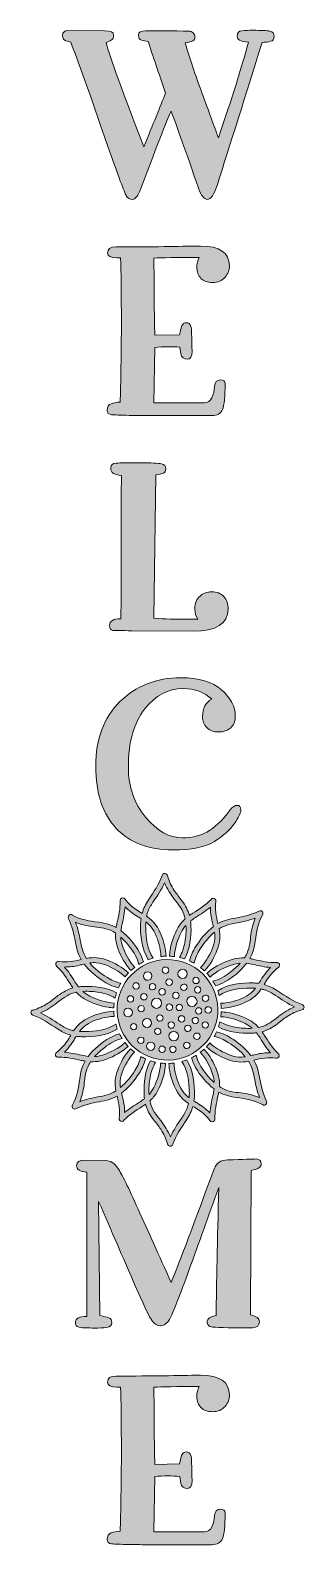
# Model space of a CAD drawing. Header units: inches. Extents: x -1.1 to 7.1, y -46.9 to -1.1.
import ezdxf

# ---------------------------------------------------------------- set-up
doc = ezdxf.new("R2010")
doc.units = ezdxf.units.IN
doc.header["$MEASUREMENT"] = 0
doc.layers.add('Layer 1', color=7, linetype='Continuous')

# ---------------------------------------------------------------- blocks, each defined once
blk = doc.blocks.new('block 2')
at = {"layer": 'Layer 1', "true_color": 0x231f20}
h = blk.add_hatch(color=250, dxfattribs=at)
h.dxf.hatch_style = 2
edge = h.paths.add_edge_path()
edge.add_spline(control_points=[(6.221, -1.289), (6.221, -1.372), (6.184, -1.422), (6.112, -1.437), (6.039, -1.453), (5.954, -1.465), (5.857, -1.474), (5.346, -3.107), (4.893, -4.549), (4.497, -5.8), (4.409, -6.077), (4.31, -6.216), (4.2, -6.216), (4.107, -6.216), (4.019, -6.104), (3.935, -5.879), (3.557, -4.778), (3.281, -4.003), (3.11, -3.554), (3.035, -3.686), (2.731, -4.463), (2.198, -5.886), (2.115, -6.106), (2.027, -6.216), (1.934, -6.216), (1.855, -6.216), (1.793, -6.176), (1.749, -6.097), (1.705, -6.018), (1.518, -5.516), (1.188, -4.591), (0.633, -2.966), (0.263, -1.923), (0.078, -1.46), (0.078, -1.46), (-0.027, -1.434), (-0.027, -1.434), (-0.124, -1.412), (-0.173, -1.353), (-0.173, -1.256), (-0.173, -1.159), (-0.109, -1.11), (0.019, -1.11), (0.019, -1.11), (1.102, -1.124), (1.102, -1.124), (1.282, -1.124), (1.373, -1.166), (1.373, -1.249), (1.373, -1.32), (1.353, -1.368), (1.313, -1.394), (1.274, -1.421), (1.219, -1.447), (1.148, -1.474), (1.175, -1.672), (1.553, -2.724), (2.284, -4.631), (2.562, -3.953), (2.78, -3.411), (2.938, -3.006), (2.78, -2.535), (2.606, -2.015), (2.416, -1.447), (2.341, -1.434), (2.274, -1.419), (2.215, -1.401), (2.155, -1.383), (2.126, -1.335), (2.126, -1.256), (2.126, -1.163), (2.196, -1.117), (2.337, -1.117), (2.733, -1.117), (3.169, -1.121), (3.645, -1.13), (3.698, -1.13), (3.742, -1.148), (3.777, -1.183), (3.812, -1.218), (3.83, -1.256), (3.83, -1.295), (3.83, -1.353), (3.809, -1.394), (3.767, -1.421), (3.725, -1.447), (3.647, -1.469), (3.532, -1.487), (3.673, -1.958), (3.842, -2.46), (4.038, -2.993), (4.234, -3.526), (4.4, -3.979), (4.536, -4.353), (4.946, -3.164), (5.247, -2.202), (5.441, -1.467), (5.313, -1.45), (5.225, -1.429), (5.177, -1.404), (5.129, -1.38), (5.104, -1.339), (5.104, -1.282), (5.104, -1.181), (5.152, -1.126), (5.246, -1.117), (5.341, -1.108), (5.454, -1.104), (5.587, -1.104), (5.837, -1.104), (6.006, -1.112), (6.092, -1.127), (6.178, -1.142), (6.221, -1.196), (6.221, -1.289)], knot_values=[0, 0, 0, 0, 1, 1, 1, 2, 2, 2, 3, 3, 3, 4, 4, 4, 5, 5, 5, 6, 6, 6, 7, 7, 7, 8, 8, 8, 9, 9, 9, 10, 10, 10, 11, 11, 11, 12, 12, 12, 13, 13, 13, 14, 14, 14, 15, 15, 15, 16, 16, 16, 17, 17, 17, 18, 18, 18, 19, 19, 19, 20, 20, 20, 21, 21, 21, 22, 22, 22, 23, 23, 23, 24, 24, 24, 25, 25, 25, 26, 26, 26, 27, 27, 27, 28, 28, 28, 29, 29, 29, 30, 30, 30, 31, 31, 31, 32, 32, 32, 33, 33, 33, 34, 34, 34, 35, 35, 35, 36, 36, 36, 37, 37, 37, 38, 38, 38, 38], degree=3, periodic=1)
h = blk.add_hatch(color=250, dxfattribs=at)
h.dxf.hatch_style = 2
edge = h.paths.add_edge_path()
edge.add_spline(control_points=[(3.886, -8.269), (3.886, -8.168), (3.908, -8.068), (3.952, -7.972), (3.265, -7.972), (2.811, -7.978), (2.591, -7.991), (2.596, -9.259), (2.605, -10.037), (2.618, -10.323), (2.618, -10.323), (3.364, -10.31), (3.364, -10.31), (3.382, -10.208), (3.403, -10.123), (3.427, -10.052), (3.451, -9.982), (3.498, -9.946), (3.569, -9.946), (3.635, -9.946), (3.681, -9.984), (3.708, -10.059), (3.725, -10.107), (3.736, -10.36), (3.741, -10.818), (3.741, -10.972), (3.696, -11.049), (3.608, -11.049), (3.49, -11.049), (3.421, -10.997), (3.404, -10.891), (3.404, -10.891), (3.371, -10.686), (3.371, -10.686), (3.247, -10.677), (3.128, -10.673), (3.014, -10.673), (2.873, -10.673), (2.741, -10.679), (2.618, -10.693), (2.618, -10.693), (2.591, -12.364), (2.591, -12.364), (2.591, -12.364), (4.117, -12.364), (4.117, -12.364), (4.223, -12.364), (4.297, -12.314), (4.342, -12.215), (4.386, -12.116), (4.413, -12.002), (4.424, -11.872), (4.435, -11.742), (4.491, -11.677), (4.593, -11.677), (4.689, -11.677), (4.738, -11.714), (4.738, -11.789), (4.738, -12.185), (4.712, -12.445), (4.662, -12.568), (4.611, -12.692), (4.504, -12.753), (4.342, -12.753), (4.342, -12.753), (2.347, -12.753), (2.347, -12.753), (2.276, -12.753), (2.109, -12.751), (1.845, -12.747), (1.581, -12.742), (1.403, -12.736), (1.313, -12.727), (1.223, -12.718), (1.178, -12.674), (1.178, -12.595), (1.178, -12.489), (1.218, -12.423), (1.297, -12.397), (1.376, -12.37), (1.466, -12.353), (1.568, -12.344), (1.581, -12.243), (1.594, -11.538), (1.607, -10.23), (1.607, -9.002), (1.598, -8.253), (1.581, -7.985), (1.581, -7.985), (1.469, -7.985), (1.469, -7.985), (1.284, -7.985), (1.191, -7.936), (1.191, -7.839), (1.191, -7.716), (1.273, -7.655), (1.435, -7.655), (2.003, -7.655), (2.487, -7.651), (2.885, -7.645), (3.284, -7.638), (3.655, -7.633), (3.998, -7.628), (4.579, -7.628), (4.87, -7.829), (4.87, -8.229), (4.87, -8.352), (4.826, -8.467), (4.738, -8.573), (4.65, -8.678), (4.522, -8.731), (4.355, -8.731), (4.209, -8.731), (4.095, -8.689), (4.011, -8.606), (3.928, -8.522), (3.886, -8.41), (3.886, -8.269)], knot_values=[0, 0, 0, 0, 1, 1, 1, 2, 2, 2, 3, 3, 3, 4, 4, 4, 5, 5, 5, 6, 6, 6, 7, 7, 7, 8, 8, 8, 9, 9, 9, 10, 10, 10, 11, 11, 11, 12, 12, 12, 13, 13, 13, 14, 14, 14, 15, 15, 15, 16, 16, 16, 17, 17, 17, 18, 18, 18, 19, 19, 19, 20, 20, 20, 21, 21, 21, 22, 22, 22, 23, 23, 23, 24, 24, 24, 25, 25, 25, 26, 26, 26, 27, 27, 27, 28, 28, 28, 29, 29, 29, 30, 30, 30, 31, 31, 31, 32, 32, 32, 33, 33, 33, 34, 34, 34, 35, 35, 35, 36, 36, 36, 37, 37, 37, 38, 38, 38, 39, 39, 39, 39], degree=3, periodic=1)
h = blk.add_hatch(color=250, dxfattribs=at)
h.dxf.hatch_style = 2
edge = h.paths.add_edge_path()
edge.add_spline(control_points=[(4.83, -18.604), (4.83, -19.049), (4.476, -19.271), (3.767, -19.271), (3.767, -19.271), (1.924, -19.258), (1.924, -19.258), (1.607, -19.258), (1.416, -19.255), (1.35, -19.248), (1.284, -19.241), (1.251, -19.194), (1.251, -19.106), (1.251, -18.965), (1.365, -18.895), (1.594, -18.895), (1.598, -18.247), (1.601, -17.633), (1.601, -17.052), (1.601, -16.471), (1.603, -15.641), (1.607, -14.562), (1.506, -14.553), (1.427, -14.533), (1.369, -14.502), (1.312, -14.472), (1.284, -14.417), (1.284, -14.337), (1.284, -14.249), (1.34, -14.201), (1.452, -14.192), (1.564, -14.183), (1.796, -14.179), (2.149, -14.179), (2.505, -14.183), (2.728, -14.194), (2.816, -14.212), (2.904, -14.23), (2.948, -14.28), (2.948, -14.364), (2.948, -14.434), (2.924, -14.478), (2.875, -14.496), (2.827, -14.514), (2.75, -14.531), (2.644, -14.549), (2.644, -14.549), (2.591, -18.881), (2.591, -18.881), (2.917, -18.903), (3.247, -18.914), (3.582, -18.914), (3.582, -18.914), (3.912, -18.914), (3.912, -18.914), (3.855, -18.818), (3.826, -18.714), (3.826, -18.604), (3.826, -18.428), (3.878, -18.297), (3.982, -18.211), (4.085, -18.125), (4.201, -18.082), (4.328, -18.082), (4.491, -18.082), (4.616, -18.131), (4.702, -18.228), (4.787, -18.324), (4.83, -18.45), (4.83, -18.604)], knot_values=[0, 0, 0, 0, 1, 1, 1, 2, 2, 2, 3, 3, 3, 4, 4, 4, 5, 5, 5, 6, 6, 6, 7, 7, 7, 8, 8, 8, 9, 9, 9, 10, 10, 10, 11, 11, 11, 12, 12, 12, 13, 13, 13, 14, 14, 14, 15, 15, 15, 16, 16, 16, 17, 17, 17, 18, 18, 18, 19, 19, 19, 20, 20, 20, 21, 21, 21, 22, 22, 22, 23, 23, 23, 23], degree=3, periodic=1)
h = blk.add_hatch(color=250, dxfattribs=at)
h.dxf.hatch_style = 2
edge = h.paths.add_edge_path()
edge.add_spline(control_points=[(5.213, -24.679), (5.213, -24.767), (5.148, -24.905), (5.019, -25.092), (4.889, -25.279), (4.688, -25.459), (4.417, -25.63), (4.147, -25.802), (3.725, -25.888), (3.153, -25.888), (2.435, -25.888), (1.869, -25.671), (1.455, -25.237), (1.041, -24.804), (0.834, -24.175), (0.834, -23.352), (0.834, -22.533), (1.078, -21.883), (1.564, -21.403), (2.051, -20.923), (2.664, -20.683), (3.404, -20.683), (3.95, -20.683), (4.36, -20.806), (4.635, -21.05), (4.911, -21.294), (5.048, -21.555), (5.048, -21.833), (5.048, -22), (4.999, -22.123), (4.9, -22.202), (4.801, -22.282), (4.681, -22.321), (4.54, -22.321), (4.39, -22.321), (4.272, -22.277), (4.186, -22.189), (4.1, -22.101), (4.058, -21.989), (4.058, -21.852), (4.058, -21.601), (4.15, -21.427), (4.335, -21.331), (4.119, -21.115), (3.831, -21.007), (3.47, -21.007), (3.021, -21.007), (2.633, -21.215), (2.307, -21.631), (1.981, -22.047), (1.819, -22.632), (1.819, -23.385), (1.819, -23.979), (1.992, -24.484), (2.34, -24.9), (2.688, -25.317), (3.06, -25.525), (3.457, -25.525), (3.716, -25.525), (3.958, -25.466), (4.183, -25.35), (4.408, -25.233), (4.645, -25.007), (4.896, -24.673), (4.962, -24.585), (5.033, -24.54), (5.108, -24.54), (5.178, -24.54), (5.213, -24.587), (5.213, -24.679)], knot_values=[0, 0, 0, 0, 1, 1, 1, 2, 2, 2, 3, 3, 3, 4, 4, 4, 5, 5, 5, 6, 6, 6, 7, 7, 7, 8, 8, 8, 9, 9, 9, 10, 10, 10, 11, 11, 11, 12, 12, 12, 13, 13, 13, 14, 14, 14, 15, 15, 15, 16, 16, 16, 17, 17, 17, 18, 18, 18, 19, 19, 19, 20, 20, 20, 21, 21, 21, 22, 22, 22, 23, 23, 23, 23], degree=3, periodic=1)
h = blk.add_hatch(color=250, dxfattribs=at)
h.dxf.hatch_style = 2
edge = h.paths.add_edge_path()
edge.add_spline(control_points=[(7.064, -30.564), (6.791, -30.465), (6.563, -30.306), (6.323, -30.146), (6.194, -30.061), (6.06, -29.998), (5.917, -29.958), (5.955, -29.896), (5.992, -29.833), (6.033, -29.773), (6.12, -29.645), (6.228, -29.534), (6.349, -29.44), (6.397, -29.414), (6.398, -29.337), (6.354, -29.307), (6.337, -29.293), (6.315, -29.286), (6.291, -29.295), (6.055, -29.297), (5.835, -29.251), (5.606, -29.197), (5.566, -29.188), (5.526, -29.179), (5.487, -29.173), (5.577, -29.012), (5.624, -28.837), (5.648, -28.647), (5.684, -28.367), (5.731, -28.107), (5.864, -27.856), (5.883, -27.838), (5.887, -27.814), (5.881, -27.791), (5.872, -27.739), (5.804, -27.706), (5.759, -27.739), (5.533, -27.845), (5.295, -27.902), (5.05, -27.946), (4.865, -27.979), (4.686, -28.021), (4.522, -28.115), (4.471, -27.894), (4.43, -27.681), (4.459, -27.449), (4.474, -27.397), (4.421, -27.342), (4.369, -27.351), (4.346, -27.352), (4.325, -27.364), (4.315, -27.388), (4.15, -27.556), (3.962, -27.678), (3.762, -27.801), (3.728, -27.823), (3.694, -27.845), (3.661, -27.869), (3.617, -27.71), (3.543, -27.563), (3.436, -27.422), (3.357, -27.319), (3.274, -27.22), (3.202, -27.111), (3.112, -26.974), (3.045, -26.827), (2.997, -26.67), (2.998, -26.646), (2.986, -26.627), (2.968, -26.616), (2.926, -26.581), (2.853, -26.605), (2.841, -26.659), (2.743, -26.93), (2.586, -27.156), (2.427, -27.394), (2.34, -27.525), (2.275, -27.661), (2.235, -27.806), (2.172, -27.768), (2.11, -27.732), (2.05, -27.691), (1.923, -27.604), (1.812, -27.497), (1.717, -27.376), (1.691, -27.329), (1.614, -27.328), (1.585, -27.372), (1.57, -27.389), (1.563, -27.411), (1.573, -27.435), (1.574, -27.67), (1.528, -27.889), (1.474, -28.117), (1.464, -28.157), (1.456, -28.196), (1.45, -28.236), (1.289, -28.146), (1.114, -28.099), (0.924, -28.076), (0.643, -28.041), (0.382, -27.994), (0.13, -27.862), (0.112, -27.842), (0.088, -27.838), (0.065, -27.845), (0.013, -27.855), (-0.02, -27.923), (0.013, -27.967), (0.119, -28.192), (0.176, -28.428), (0.221, -28.672), (0.255, -28.858), (0.298, -29.038), (0.393, -29.202), (0.17, -29.254), (-0.043, -29.294), (-0.277, -29.264), (-0.33, -29.249), (-0.385, -29.302), (-0.374, -29.355), (-0.373, -29.377), (-0.362, -29.398), (-0.338, -29.408), (-0.169, -29.572), (-0.046, -29.761), (0.078, -29.96), (0.1, -29.995), (0.122, -30.029), (0.146, -30.062), (-0.016, -30.108), (-0.165, -30.185), (-0.307, -30.294), (-0.408, -30.372), (-0.506, -30.453), (-0.612, -30.523), (-0.749, -30.614), (-0.896, -30.681), (-1.053, -30.729), (-1.077, -30.728), (-1.096, -30.74), (-1.107, -30.758), (-1.142, -30.799), (-1.118, -30.873), (-1.064, -30.884), (-0.791, -30.983), (-0.563, -31.142), (-0.323, -31.301), (-0.194, -31.386), (-0.06, -31.449), (0.082, -31.488), (0.045, -31.551), (0.008, -31.614), (-0.033, -31.674), (-0.12, -31.802), (-0.228, -31.914), (-0.35, -32.009), (-0.397, -32.036), (-0.398, -32.112), (-0.353, -32.142), (-0.336, -32.156), (-0.314, -32.162), (-0.291, -32.153), (-0.055, -32.15), (0.165, -32.196), (0.393, -32.25), (0.433, -32.259), (0.472, -32.267), (0.512, -32.274), (0.42, -32.438), (0.373, -32.615), (0.35, -32.809), (0.315, -33.086), (0.267, -33.344), (0.136, -33.593), (0.116, -33.611), (0.112, -33.635), (0.119, -33.658), (0.129, -33.71), (0.197, -33.742), (0.241, -33.71), (0.468, -33.604), (0.705, -33.547), (0.95, -33.502), (1.135, -33.469), (1.315, -33.426), (1.478, -33.332), (1.529, -33.554), (1.57, -33.767), (1.541, -34), (1.526, -34.053), (1.579, -34.107), (1.632, -34.097), (1.654, -34.096), (1.675, -34.084), (1.685, -34.06), (1.85, -33.892), (2.038, -33.769), (2.237, -33.645), (2.272, -33.624), (2.306, -33.601), (2.339, -33.578), (2.383, -33.74), (2.46, -33.89), (2.569, -34.032), (2.646, -34.133), (2.728, -34.23), (2.798, -34.336), (2.888, -34.473), (2.955, -34.619), (3.003, -34.776), (3.002, -34.8), (3.014, -34.819), (3.033, -34.83), (3.074, -34.865), (3.148, -34.841), (3.159, -34.787), (3.258, -34.513), (3.418, -34.286), (3.578, -34.046), (3.663, -33.917), (3.726, -33.783), (3.765, -33.641), (3.826, -33.677), (3.887, -33.713), (3.945, -33.752), (4.074, -33.84), (4.187, -33.949), (4.283, -34.072), (4.309, -34.12), (4.386, -34.121), (4.415, -34.077), (4.43, -34.06), (4.437, -34.038), (4.427, -34.014), (4.426, -33.782), (4.471, -33.564), (4.524, -33.338), (4.534, -33.296), (4.543, -33.253), (4.55, -33.211), (4.714, -33.303), (4.892, -33.349), (5.085, -33.373), (5.363, -33.407), (5.62, -33.456), (5.87, -33.587), (5.888, -33.607), (5.913, -33.61), (5.935, -33.603), (5.987, -33.594), (6.019, -33.526), (5.987, -33.482), (5.881, -33.255), (5.824, -33.018), (5.779, -32.773), (5.745, -32.588), (5.702, -32.408), (5.608, -32.245), (5.829, -32.193), (6.042, -32.153), (6.274, -32.182), (6.326, -32.197), (6.381, -32.144), (6.371, -32.092), (6.37, -32.069), (6.359, -32.048), (6.335, -32.038), (6.167, -31.873), (6.045, -31.685), (5.922, -31.486), (5.9, -31.451), (5.877, -31.417), (5.854, -31.384), (6.016, -31.339), (6.165, -31.263), (6.307, -31.154), (6.408, -31.077), (6.506, -30.995), (6.612, -30.925), (6.749, -30.835), (6.896, -30.768), (7.053, -30.72), (7.077, -30.721), (7.096, -30.709), (7.107, -30.691), (7.142, -30.649), (7.118, -30.575), (7.064, -30.564)], knot_values=[0, 0, 0, 0, 1, 1, 1, 2, 2, 2, 3, 3, 3, 4, 4, 4, 5, 5, 5, 6, 6, 6, 7, 7, 7, 8, 8, 8, 9, 9, 9, 10, 10, 10, 11, 11, 11, 12, 12, 12, 13, 13, 13, 14, 14, 14, 15, 15, 15, 16, 16, 16, 17, 17, 17, 18, 18, 18, 19, 19, 19, 20, 20, 20, 21, 21, 21, 22, 22, 22, 23, 23, 23, 24, 24, 24, 25, 25, 25, 26, 26, 26, 27, 27, 27, 28, 28, 28, 29, 29, 29, 30, 30, 30, 31, 31, 31, 32, 32, 32, 33, 33, 33, 34, 34, 34, 35, 35, 35, 36, 36, 36, 37, 37, 37, 38, 38, 38, 39, 39, 39, 40, 40, 40, 41, 41, 41, 42, 42, 42, 43, 43, 43, 44, 44, 44, 45, 45, 45, 46, 46, 46, 47, 47, 47, 48, 48, 48, 49, 49, 49, 50, 50, 50, 51, 51, 51, 52, 52, 52, 53, 53, 53, 54, 54, 54, 55, 55, 55, 56, 56, 56, 57, 57, 57, 58, 58, 58, 59, 59, 59, 60, 60, 60, 61, 61, 61, 62, 62, 62, 63, 63, 63, 64, 64, 64, 65, 65, 65, 66, 66, 66, 67, 67, 67, 68, 68, 68, 69, 69, 69, 70, 70, 70, 71, 71, 71, 72, 72, 72, 73, 73, 73, 74, 74, 74, 75, 75, 75, 76, 76, 76, 77, 77, 77, 78, 78, 78, 79, 79, 79, 80, 80, 80, 81, 81, 81, 82, 82, 82, 83, 83, 83, 84, 84, 84, 85, 85, 85, 86, 86, 86, 87, 87, 87, 88, 88, 88, 89, 89, 89, 90, 90, 90, 91, 91, 91, 92, 92, 92, 93, 93, 93, 94, 94, 94, 95, 95, 95, 96, 96, 96, 96], degree=3, periodic=1)
edge = h.paths.add_edge_path()
edge.add_spline(control_points=[(6.348, -30.928), (6.184, -31.056), (6.024, -31.185), (5.82, -31.24), (5.797, -31.246), (5.774, -31.251), (5.75, -31.256), (5.678, -31.176), (5.595, -31.106), (5.498, -31.048), (5.287, -30.923), (5.036, -30.837), (4.793, -30.801), (4.737, -30.792), (4.679, -30.786), (4.621, -30.784), (4.619, -30.833), (4.615, -30.882), (4.609, -30.93), (4.865, -30.935), (5.138, -31.036), (5.341, -31.138), (5.421, -31.179), (5.491, -31.226), (5.554, -31.281), (5.384, -31.291), (5.209, -31.275), (5.048, -31.247), (4.887, -31.218), (4.723, -31.169), (4.583, -31.081), (4.571, -31.134), (4.556, -31.187), (4.539, -31.238), (4.832, -31.409), (5.22, -31.441), (5.539, -31.431), (5.589, -31.43), (5.638, -31.425), (5.686, -31.419), (5.725, -31.467), (5.761, -31.519), (5.795, -31.574), (5.891, -31.731), (5.99, -31.881), (6.107, -32.019), (5.959, -32.018), (5.812, -32.036), (5.664, -32.071), (5.615, -32.083), (5.566, -32.096), (5.516, -32.107), (5.373, -31.918), (5.182, -31.756), (4.989, -31.624), (4.835, -31.518), (4.663, -31.43), (4.48, -31.388), (4.458, -31.436), (4.434, -31.483), (4.408, -31.529), (4.56, -31.557), (4.705, -31.627), (4.835, -31.707), (5.02, -31.821), (5.205, -31.97), (5.347, -32.142), (5.282, -32.152), (5.216, -32.156), (5.148, -32.151), (4.924, -32.133), (4.701, -32.02), (4.512, -31.902), (4.43, -31.85), (4.349, -31.79), (4.278, -31.721), (4.246, -31.763), (4.212, -31.803), (4.175, -31.841), (4.357, -32.016), (4.602, -32.141), (4.82, -32.226), (5.029, -32.308), (5.235, -32.32), (5.449, -32.28), (5.556, -32.449), (5.598, -32.638), (5.634, -32.834), (5.668, -33.02), (5.712, -33.199), (5.777, -33.373), (5.62, -33.309), (5.456, -33.267), (5.285, -33.244), (5.098, -33.219), (4.903, -33.209), (4.728, -33.132), (4.672, -33.108), (4.62, -33.078), (4.569, -33.045), (4.574, -32.943), (4.567, -32.842), (4.542, -32.739), (4.486, -32.504), (4.372, -32.269), (4.233, -32.072), (4.194, -32.017), (4.151, -31.962), (4.103, -31.911), (4.067, -31.945), (4.03, -31.977), (3.99, -32.007), (4.175, -32.196), (4.299, -32.469), (4.37, -32.696), (4.394, -32.773), (4.408, -32.848), (4.413, -32.923), (4.31, -32.831), (4.217, -32.725), (4.136, -32.62), (4.016, -32.465), (3.91, -32.287), (3.866, -32.094), (3.821, -32.123), (3.775, -32.149), (3.727, -32.173), (3.755, -32.274), (3.798, -32.372), (3.848, -32.462), (3.983, -32.71), (4.184, -32.941), (4.405, -33.115), (4.406, -33.115), (4.407, -33.116), (4.408, -33.116), (4.401, -33.18), (4.389, -33.244), (4.373, -33.309), (4.331, -33.486), (4.294, -33.66), (4.28, -33.838), (4.166, -33.722), (4.037, -33.625), (3.894, -33.538), (3.862, -33.519), (3.831, -33.5), (3.799, -33.48), (3.806, -33.43), (3.811, -33.378), (3.813, -33.325), (3.824, -32.975), (3.779, -32.549), (3.579, -32.238), (3.53, -32.257), (3.48, -32.273), (3.429, -32.287), (3.611, -32.543), (3.653, -32.916), (3.659, -33.206), (3.66, -33.266), (3.659, -33.325), (3.655, -33.383), (3.576, -33.324), (3.505, -33.256), (3.449, -33.169), (3.326, -32.98), (3.25, -32.741), (3.215, -32.519), (3.206, -32.458), (3.2, -32.396), (3.199, -32.333), (3.147, -32.339), (3.095, -32.343), (3.042, -32.344), (3.047, -32.553), (3.105, -32.766), (3.172, -32.943), (3.267, -33.199), (3.404, -33.404), (3.631, -33.557), (3.624, -33.588), (3.617, -33.619), (3.607, -33.65), (3.57, -33.768), (3.507, -33.876), (3.438, -33.979), (3.309, -34.171), (3.186, -34.356), (3.088, -34.561), (3.014, -34.385), (2.914, -34.225), (2.795, -34.072), (2.667, -33.909), (2.538, -33.748), (2.483, -33.544), (2.477, -33.521), (2.472, -33.498), (2.467, -33.475), (2.547, -33.403), (2.618, -33.32), (2.675, -33.223), (2.8, -33.012), (2.886, -32.761), (2.922, -32.519), (2.931, -32.462), (2.937, -32.403), (2.939, -32.344), (2.89, -32.342), (2.841, -32.338), (2.792, -32.332), (2.788, -32.589), (2.687, -32.862), (2.585, -33.067), (2.545, -33.147), (2.497, -33.217), (2.442, -33.279), (2.432, -33.108), (2.448, -32.932), (2.476, -32.771), (2.505, -32.61), (2.553, -32.445), (2.642, -32.306), (2.588, -32.294), (2.536, -32.279), (2.485, -32.262), (2.314, -32.554), (2.282, -32.943), (2.292, -33.262), (2.293, -33.313), (2.297, -33.362), (2.304, -33.41), (2.256, -33.449), (2.205, -33.484), (2.15, -33.518), (1.992, -33.615), (1.842, -33.714), (1.704, -33.832), (1.705, -33.683), (1.687, -33.537), (1.652, -33.389), (1.64, -33.339), (1.627, -33.289), (1.615, -33.24), (1.805, -33.096), (1.967, -32.905), (2.099, -32.712), (2.205, -32.558), (2.293, -32.386), (2.335, -32.203), (2.287, -32.181), (2.24, -32.157), (2.194, -32.131), (2.166, -32.283), (2.096, -32.428), (2.016, -32.558), (1.902, -32.743), (1.753, -32.928), (1.581, -33.071), (1.571, -33.006), (1.567, -32.94), (1.572, -32.872), (1.59, -32.647), (1.703, -32.424), (1.821, -32.235), (1.873, -32.153), (1.932, -32.072), (2.002, -32.002), (1.96, -31.969), (1.92, -31.935), (1.882, -31.898), (1.707, -32.081), (1.582, -32.325), (1.496, -32.543), (1.415, -32.752), (1.403, -32.959), (1.443, -33.173), (1.273, -33.28), (1.085, -33.322), (0.889, -33.358), (0.703, -33.391), (0.524, -33.436), (0.35, -33.5), (0.414, -33.343), (0.456, -33.179), (0.479, -33.009), (0.504, -32.822), (0.514, -32.627), (0.591, -32.452), (0.615, -32.396), (0.645, -32.343), (0.679, -32.292), (0.78, -32.297), (0.881, -32.289), (0.984, -32.265), (1.221, -32.208), (1.46, -32.093), (1.658, -31.951), (1.711, -31.913), (1.763, -31.872), (1.811, -31.827), (1.777, -31.79), (1.746, -31.753), (1.715, -31.714), (1.529, -31.895), (1.261, -32.017), (1.038, -32.09), (0.957, -32.116), (0.879, -32.13), (0.8, -32.135), (0.893, -32.032), (0.999, -31.94), (1.104, -31.859), (1.259, -31.739), (1.435, -31.633), (1.628, -31.589), (1.6, -31.545), (1.573, -31.498), (1.55, -31.45), (1.449, -31.478), (1.352, -31.521), (1.262, -31.57), (1.014, -31.706), (0.782, -31.907), (0.608, -32.129), (0.608, -32.129), (0.607, -32.13), (0.607, -32.131), (0.543, -32.124), (0.479, -32.112), (0.414, -32.096), (0.237, -32.054), (0.063, -32.019), (-0.115, -32.005), (-0.001, -31.892), (0.096, -31.766), (0.181, -31.625), (0.202, -31.59), (0.222, -31.556), (0.243, -31.522), (0.293, -31.529), (0.345, -31.534), (0.397, -31.536), (0.748, -31.547), (1.173, -31.503), (1.484, -31.303), (1.466, -31.254), (1.449, -31.204), (1.435, -31.153), (1.18, -31.335), (0.807, -31.377), (0.516, -31.382), (0.457, -31.383), (0.398, -31.382), (0.34, -31.378), (0.396, -31.304), (0.459, -31.237), (0.54, -31.182), (0.727, -31.056), (0.965, -30.979), (1.187, -30.941), (1.253, -30.93), (1.322, -30.923), (1.39, -30.922), (1.383, -30.87), (1.38, -30.818), (1.378, -30.765), (1.163, -30.77), (0.943, -30.832), (0.76, -30.903), (0.512, -30.999), (0.315, -31.134), (0.166, -31.354), (0.135, -31.347), (0.104, -31.34), (0.073, -31.33), (-0.046, -31.293), (-0.153, -31.23), (-0.256, -31.161), (-0.447, -31.033), (-0.632, -30.91), (-0.837, -30.814), (-0.661, -30.74), (-0.501, -30.64), (-0.348, -30.52), (-0.184, -30.392), (-0.024, -30.263), (0.18, -30.207), (0.203, -30.201), (0.226, -30.196), (0.249, -30.191), (0.322, -30.271), (0.404, -30.341), (0.502, -30.398), (0.713, -30.522), (0.964, -30.61), (1.207, -30.646), (1.263, -30.655), (1.321, -30.661), (1.379, -30.663), (1.381, -30.614), (1.385, -30.565), (1.391, -30.517), (1.135, -30.511), (0.863, -30.409), (0.659, -30.308), (0.578, -30.268), (0.508, -30.22), (0.445, -30.165), (0.615, -30.155), (0.791, -30.171), (0.952, -30.199), (1.113, -30.228), (1.278, -30.277), (1.418, -30.365), (1.43, -30.312), (1.444, -30.26), (1.462, -30.208), (1.169, -30.037), (0.78, -30.004), (0.461, -30.015), (0.41, -30.016), (0.361, -30.021), (0.313, -30.027), (0.275, -29.979), (0.239, -29.928), (0.205, -29.872), (0.108, -29.716), (0.009, -29.565), (-0.109, -29.428), (0.04, -29.429), (0.187, -29.411), (0.335, -29.376), (0.385, -29.364), (0.435, -29.351), (0.484, -29.339), (0.63, -29.532), (0.824, -29.696), (1.021, -29.829), (1.172, -29.931), (1.341, -30.017), (1.52, -30.058), (1.542, -30.01), (1.566, -29.963), (1.592, -29.917), (1.44, -29.889), (1.295, -29.819), (1.165, -29.739), (0.98, -29.625), (0.796, -29.476), (0.654, -29.305), (0.719, -29.295), (0.784, -29.291), (0.851, -29.297), (1.076, -29.315), (1.3, -29.429), (1.488, -29.547), (1.57, -29.598), (1.65, -29.657), (1.721, -29.726), (1.753, -29.685), (1.787, -29.645), (1.823, -29.607), (1.641, -29.432), (1.398, -29.308), (1.18, -29.222), (0.971, -29.14), (0.766, -29.127), (0.552, -29.167), (0.446, -28.999), (0.403, -28.814), (0.367, -28.62), (0.333, -28.432), (0.288, -28.251), (0.223, -28.075), (0.383, -28.14), (0.549, -28.183), (0.722, -28.205), (0.909, -28.23), (1.102, -28.24), (1.277, -28.317), (1.331, -28.341), (1.382, -28.369), (1.431, -28.402), (1.426, -28.503), (1.433, -28.604), (1.458, -28.707), (1.515, -28.945), (1.63, -29.184), (1.772, -29.382), (1.81, -29.435), (1.851, -29.487), (1.896, -29.535), (1.932, -29.501), (1.969, -29.469), (2.009, -29.439), (1.828, -29.252), (1.706, -28.984), (1.633, -28.761), (1.607, -28.68), (1.593, -28.602), (1.588, -28.523), (1.691, -28.616), (1.783, -28.721), (1.864, -28.827), (1.983, -28.981), (2.09, -29.158), (2.134, -29.351), (2.178, -29.323), (2.225, -29.296), (2.273, -29.272), (2.245, -29.175), (2.204, -29.081), (2.157, -28.994), (2.024, -28.745), (1.824, -28.513), (1.603, -28.338), (1.599, -28.335), (1.596, -28.333), (1.593, -28.33), (1.6, -28.267), (1.611, -28.204), (1.627, -28.138), (1.67, -27.962), (1.706, -27.788), (1.72, -27.61), (1.832, -27.723), (1.958, -27.819), (2.099, -27.904), (2.133, -27.925), (2.167, -27.945), (2.201, -27.966), (2.195, -28.009), (2.19, -28.054), (2.188, -28.099), (2.172, -28.455), (2.217, -28.89), (2.42, -29.207), (2.469, -29.188), (2.519, -29.172), (2.57, -29.158), (2.387, -28.9), (2.345, -28.525), (2.341, -28.23), (2.34, -28.174), (2.341, -28.118), (2.345, -28.063), (2.419, -28.119), (2.486, -28.182), (2.541, -28.263), (2.667, -28.45), (2.744, -28.689), (2.782, -28.911), (2.793, -28.977), (2.8, -29.045), (2.801, -29.113), (2.853, -29.106), (2.905, -29.102), (2.958, -29.101), (2.952, -28.886), (2.89, -28.666), (2.82, -28.483), (2.724, -28.235), (2.589, -28.038), (2.369, -27.89), (2.377, -27.854), (2.386, -27.819), (2.397, -27.784), (2.435, -27.67), (2.496, -27.567), (2.562, -27.469), (2.691, -27.276), (2.814, -27.091), (2.912, -26.886), (2.986, -27.061), (3.085, -27.222), (3.205, -27.375), (3.333, -27.539), (3.462, -27.699), (3.517, -27.903), (3.523, -27.926), (3.528, -27.949), (3.533, -27.972), (3.453, -28.044), (3.382, -28.127), (3.325, -28.225), (3.201, -28.436), (3.114, -28.687), (3.078, -28.93), (3.069, -28.986), (3.063, -29.044), (3.061, -29.102), (3.11, -29.104), (3.159, -29.108), (3.208, -29.114), (3.212, -28.858), (3.314, -28.586), (3.415, -28.382), (3.455, -28.301), (3.503, -28.231), (3.558, -28.168), (3.569, -28.341), (3.552, -28.521), (3.522, -28.684), (3.493, -28.842), (3.445, -29.003), (3.359, -29.141), (3.412, -29.153), (3.464, -29.168), (3.516, -29.185), (3.685, -28.895), (3.717, -28.511), (3.709, -28.195), (3.707, -28.141), (3.703, -28.088), (3.696, -28.036), (3.744, -27.998), (3.795, -27.962), (3.85, -27.928), (4.007, -27.831), (4.158, -27.733), (4.296, -27.616), (4.295, -27.764), (4.313, -27.911), (4.348, -28.059), (4.36, -28.108), (4.373, -28.157), (4.385, -28.206), (4.194, -28.35), (4.033, -28.541), (3.901, -28.734), (3.795, -28.887), (3.706, -29.06), (3.665, -29.243), (3.713, -29.265), (3.76, -29.289), (3.806, -29.315), (3.834, -29.159), (3.907, -29.01), (3.99, -28.878), (4.104, -28.697), (4.25, -28.516), (4.419, -28.375), (4.429, -28.441), (4.433, -28.507), (4.428, -28.574), (4.41, -28.799), (4.297, -29.022), (4.179, -29.211), (4.127, -29.293), (4.067, -29.374), (3.998, -29.445), (4.04, -29.477), (4.079, -29.512), (4.118, -29.548), (4.293, -29.366), (4.418, -29.121), (4.504, -28.902), (4.585, -28.694), (4.597, -28.488), (4.557, -28.274), (4.727, -28.167), (4.916, -28.126), (5.111, -28.09), (5.297, -28.057), (5.476, -28.013), (5.65, -27.949), (5.585, -28.108), (5.543, -28.273), (5.519, -28.445), (5.494, -28.635), (5.483, -28.832), (5.402, -29.009), (5.379, -29.059), (5.351, -29.108), (5.32, -29.155), (5.219, -29.15), (5.118, -29.158), (5.016, -29.183), (4.779, -29.24), (4.54, -29.356), (4.342, -29.498), (4.289, -29.535), (4.238, -29.576), (4.19, -29.621), (4.223, -29.657), (4.255, -29.695), (4.285, -29.734), (4.472, -29.553), (4.739, -29.432), (4.962, -29.359), (5.042, -29.332), (5.12, -29.317), (5.198, -29.312), (5.104, -29.417), (4.995, -29.512), (4.886, -29.594), (4.734, -29.71), (4.56, -29.814), (4.371, -29.857), (4.4, -29.901), (4.426, -29.948), (4.45, -29.995), (4.547, -29.968), (4.642, -29.927), (4.729, -29.88), (4.975, -29.748), (5.203, -29.552), (5.377, -29.335), (5.382, -29.329), (5.387, -29.322), (5.392, -29.316), (5.455, -29.323), (5.519, -29.335), (5.585, -29.35), (5.762, -29.393), (5.936, -29.428), (6.115, -29.443), (6.001, -29.555), (5.904, -29.681), (5.819, -29.822), (5.798, -29.856), (5.778, -29.89), (5.757, -29.924), (5.706, -29.917), (5.655, -29.912), (5.602, -29.91), (5.253, -29.898), (4.826, -29.944), (4.515, -30.144), (4.534, -30.193), (4.55, -30.243), (4.564, -30.294), (4.82, -30.112), (5.193, -30.069), (5.483, -30.064), (5.543, -30.063), (5.601, -30.064), (5.66, -30.068), (5.604, -30.142), (5.541, -30.209), (5.46, -30.263), (5.273, -30.39), (5.035, -30.466), (4.813, -30.505), (4.746, -30.516), (4.678, -30.523), (4.61, -30.524), (4.616, -30.576), (4.62, -30.628), (4.622, -30.681), (4.837, -30.676), (5.057, -30.613), (5.24, -30.543), (5.488, -30.447), (5.685, -30.312), (5.833, -30.092), (5.865, -30.099), (5.896, -30.107), (5.927, -30.117), (6.046, -30.154), (6.153, -30.217), (6.256, -30.286), (6.448, -30.414), (6.633, -30.537), (6.837, -30.634), (6.661, -30.709), (6.501, -30.808), (6.348, -30.928)], knot_values=[0, 0, 0, 0, 1, 1, 1, 2, 2, 2, 3, 3, 3, 4, 4, 4, 5, 5, 5, 6, 6, 6, 7, 7, 7, 8, 8, 8, 9, 9, 9, 10, 10, 10, 11, 11, 11, 12, 12, 12, 13, 13, 13, 14, 14, 14, 15, 15, 15, 16, 16, 16, 17, 17, 17, 18, 18, 18, 19, 19, 19, 20, 20, 20, 21, 21, 21, 22, 22, 22, 23, 23, 23, 24, 24, 24, 25, 25, 25, 26, 26, 26, 27, 27, 27, 28, 28, 28, 29, 29, 29, 30, 30, 30, 31, 31, 31, 32, 32, 32, 33, 33, 33, 34, 34, 34, 35, 35, 35, 36, 36, 36, 37, 37, 37, 38, 38, 38, 39, 39, 39, 40, 40, 40, 41, 41, 41, 42, 42, 42, 43, 43, 43, 44, 44, 44, 45, 45, 45, 46, 46, 46, 47, 47, 47, 48, 48, 48, 49, 49, 49, 50, 50, 50, 51, 51, 51, 52, 52, 52, 53, 53, 53, 54, 54, 54, 55, 55, 55, 56, 56, 56, 57, 57, 57, 58, 58, 58, 59, 59, 59, 60, 60, 60, 61, 61, 61, 62, 62, 62, 63, 63, 63, 64, 64, 64, 65, 65, 65, 66, 66, 66, 67, 67, 67, 68, 68, 68, 69, 69, 69, 70, 70, 70, 71, 71, 71, 72, 72, 72, 73, 73, 73, 74, 74, 74, 75, 75, 75, 76, 76, 76, 77, 77, 77, 78, 78, 78, 79, 79, 79, 80, 80, 80, 81, 81, 81, 82, 82, 82, 83, 83, 83, 84, 84, 84, 85, 85, 85, 86, 86, 86, 87, 87, 87, 88, 88, 88, 89, 89, 89, 90, 90, 90, 91, 91, 91, 92, 92, 92, 93, 93, 93, 94, 94, 94, 95, 95, 95, 96, 96, 96, 97, 97, 97, 98, 98, 98, 99, 99, 99, 100, 100, 100, 101, 101, 101, 102, 102, 102, 103, 103, 103, 104, 104, 104, 105, 105, 105, 106, 106, 106, 107, 107, 107, 108, 108, 108, 109, 109, 109, 110, 110, 110, 111, 111, 111, 112, 112, 112, 113, 113, 113, 114, 114, 114, 115, 115, 115, 116, 116, 116, 117, 117, 117, 118, 118, 118, 119, 119, 119, 120, 120, 120, 121, 121, 121, 122, 122, 122, 123, 123, 123, 124, 124, 124, 125, 125, 125, 126, 126, 126, 127, 127, 127, 128, 128, 128, 129, 129, 129, 130, 130, 130, 131, 131, 131, 132, 132, 132, 133, 133, 133, 134, 134, 134, 135, 135, 135, 136, 136, 136, 137, 137, 137, 138, 138, 138, 139, 139, 139, 140, 140, 140, 141, 141, 141, 142, 142, 142, 143, 143, 143, 144, 144, 144, 145, 145, 145, 146, 146, 146, 147, 147, 147, 148, 148, 148, 149, 149, 149, 150, 150, 150, 151, 151, 151, 152, 152, 152, 153, 153, 153, 154, 154, 154, 155, 155, 155, 156, 156, 156, 157, 157, 157, 158, 158, 158, 159, 159, 159, 160, 160, 160, 161, 161, 161, 162, 162, 162, 163, 163, 163, 164, 164, 164, 165, 165, 165, 166, 166, 166, 167, 167, 167, 168, 168, 168, 169, 169, 169, 170, 170, 170, 171, 171, 171, 172, 172, 172, 173, 173, 173, 174, 174, 174, 175, 175, 175, 176, 176, 176, 177, 177, 177, 178, 178, 178, 179, 179, 179, 180, 180, 180, 181, 181, 181, 182, 182, 182, 183, 183, 183, 184, 184, 184, 185, 185, 185, 186, 186, 186, 187, 187, 187, 188, 188, 188, 189, 189, 189, 190, 190, 190, 191, 191, 191, 192, 192, 192, 193, 193, 193, 194, 194, 194, 195, 195, 195, 196, 196, 196, 197, 197, 197, 198, 198, 198, 199, 199, 199, 200, 200, 200, 201, 201, 201, 202, 202, 202, 203, 203, 203, 204, 204, 204, 205, 205, 205, 206, 206, 206, 207, 207, 207, 208, 208, 208, 209, 209, 209, 210, 210, 210, 211, 211, 211, 212, 212, 212, 213, 213, 213, 214, 214, 214, 215, 215, 215, 216, 216, 216, 217, 217, 217, 218, 218, 218, 219, 219, 219, 220, 220, 220, 221, 221, 221, 222, 222, 222, 223, 223, 223, 224, 224, 224, 225, 225, 225, 226, 226, 226, 227, 227, 227, 228, 228, 228, 229, 229, 229, 230, 230, 230, 231, 231, 231, 232, 232, 232, 233, 233, 233, 234, 234, 234, 235, 235, 235, 236, 236, 236, 237, 237, 237, 238, 238, 238, 239, 239, 239, 240, 240, 240, 241, 241, 241, 242, 242, 242, 243, 243, 243, 244, 244, 244, 245, 245, 245, 246, 246, 246, 247, 247, 247, 248, 248, 248, 249, 249, 249, 250, 250, 250, 251, 251, 251, 252, 252, 252, 253, 253, 253, 254, 254, 254, 255, 255, 255, 256, 256, 256, 256], degree=3, periodic=1)
h = blk.add_hatch(color=250, dxfattribs=at)
h.dxf.hatch_style = 2
edge = h.paths.add_edge_path()
edge.add_spline(control_points=[(2.968, -29.203), (2.129, -29.22), (1.463, -29.915), (1.48, -30.754), (1.498, -31.594), (2.192, -32.26), (3.032, -32.243), (3.871, -32.225), (4.537, -31.531), (4.52, -30.691), (4.502, -29.852), (3.808, -29.186), (2.968, -29.203)], knot_values=[0, 0, 0, 0, 1, 1, 1, 2, 2, 2, 3, 3, 3, 4, 4, 4, 4], degree=3, periodic=1)
edge = h.paths.add_edge_path()
edge.add_spline(control_points=[(4.007, -30.116), (4.008, -30.169), (3.966, -30.213), (3.912, -30.214), (3.859, -30.216), (3.815, -30.173), (3.814, -30.12), (3.813, -30.066), (3.855, -30.022), (3.908, -30.021), (3.962, -30.02), (4.006, -30.062), (4.007, -30.116)], knot_values=[0, 0, 0, 0, 1, 1, 1, 2, 2, 2, 3, 3, 3, 4, 4, 4, 4], degree=3, periodic=1)
edge = h.paths.add_edge_path()
edge.add_spline(control_points=[(3.86, -29.737), (3.913, -29.736), (3.958, -29.778), (3.959, -29.831), (3.96, -29.885), (3.917, -29.929), (3.864, -29.93), (3.811, -29.931), (3.767, -29.889), (3.765, -29.835), (3.764, -29.782), (3.807, -29.738), (3.86, -29.737)], knot_values=[0, 0, 0, 0, 1, 1, 1, 2, 2, 2, 3, 3, 3, 4, 4, 4, 4], degree=3, periodic=1)
edge = h.paths.add_edge_path()
edge.add_spline(control_points=[(3.736, -30.316), (3.82, -30.314), (3.891, -30.381), (3.892, -30.466), (3.894, -30.551), (3.827, -30.621), (3.742, -30.622), (3.657, -30.624), (3.588, -30.557), (3.586, -30.472), (3.584, -30.388), (3.651, -30.318), (3.736, -30.316)], knot_values=[0, 0, 0, 0, 1, 1, 1, 2, 2, 2, 3, 3, 3, 4, 4, 4, 4], degree=3, periodic=1)
edge = h.paths.add_edge_path()
edge.add_spline(control_points=[(3.396, -30.043), (3.395, -29.99), (3.437, -29.945), (3.49, -29.944), (3.544, -29.943), (3.588, -29.986), (3.589, -30.039), (3.59, -30.092), (3.548, -30.137), (3.494, -30.138), (3.441, -30.139), (3.397, -30.096), (3.396, -30.043)], knot_values=[0, 0, 0, 0, 1, 1, 1, 2, 2, 2, 3, 3, 3, 4, 4, 4, 4], degree=3, periodic=1)
edge = h.paths.add_edge_path()
edge.add_spline(control_points=[(3.454, -30.649), (3.455, -30.703), (3.412, -30.747), (3.359, -30.748), (3.306, -30.749), (3.261, -30.707), (3.26, -30.653), (3.259, -30.6), (3.302, -30.556), (3.355, -30.555), (3.408, -30.554), (3.452, -30.596), (3.454, -30.649)], knot_values=[0, 0, 0, 0, 1, 1, 1, 2, 2, 2, 3, 3, 3, 4, 4, 4, 4], degree=3, periodic=1)
edge = h.paths.add_edge_path()
edge.add_spline(control_points=[(3.452, -29.496), (3.53, -29.495), (3.595, -29.556), (3.596, -29.634), (3.598, -29.712), (3.536, -29.777), (3.458, -29.779), (3.38, -29.78), (3.316, -29.718), (3.314, -29.64), (3.312, -29.562), (3.374, -29.498), (3.452, -29.496)], knot_values=[0, 0, 0, 0, 1, 1, 1, 2, 2, 2, 3, 3, 3, 4, 4, 4, 4], degree=3, periodic=1)
edge = h.paths.add_edge_path()
edge.add_spline(control_points=[(3.25, -30.193), (3.304, -30.191), (3.348, -30.234), (3.349, -30.287), (3.35, -30.341), (3.308, -30.385), (3.254, -30.386), (3.201, -30.387), (3.157, -30.345), (3.156, -30.291), (3.155, -30.238), (3.197, -30.194), (3.25, -30.193)], knot_values=[0, 0, 0, 0, 1, 1, 1, 2, 2, 2, 3, 3, 3, 4, 4, 4, 4], degree=3, periodic=1)
edge = h.paths.add_edge_path()
edge.add_spline(control_points=[(3.146, -29.884), (3.147, -29.938), (3.105, -29.982), (3.051, -29.983), (2.998, -29.984), (2.954, -29.942), (2.953, -29.888), (2.952, -29.835), (2.994, -29.791), (3.047, -29.79), (3.101, -29.788), (3.145, -29.831), (3.146, -29.884)], knot_values=[0, 0, 0, 0, 1, 1, 1, 2, 2, 2, 3, 3, 3, 4, 4, 4, 4], degree=3, periodic=1)
edge = h.paths.add_edge_path()
edge.add_spline(control_points=[(2.937, -29.428), (2.99, -29.427), (3.034, -29.469), (3.036, -29.523), (3.037, -29.576), (2.994, -29.62), (2.941, -29.621), (2.887, -29.622), (2.843, -29.58), (2.842, -29.527), (2.841, -29.473), (2.883, -29.429), (2.937, -29.428)], knot_values=[0, 0, 0, 0, 1, 1, 1, 2, 2, 2, 3, 3, 3, 4, 4, 4, 4], degree=3, periodic=1)
edge = h.paths.add_edge_path()
edge.add_spline(control_points=[(2.671, -30.678), (2.587, -30.68), (2.517, -30.613), (2.515, -30.528), (2.513, -30.443), (2.58, -30.373), (2.665, -30.371), (2.75, -30.37), (2.82, -30.437), (2.821, -30.521), (2.823, -30.606), (2.756, -30.676), (2.671, -30.678)], knot_values=[0, 0, 0, 0, 1, 1, 1, 2, 2, 2, 3, 3, 3, 4, 4, 4, 4], degree=3, periodic=1)
edge = h.paths.add_edge_path()
edge.add_spline(control_points=[(2.869, -30.97), (2.87, -31.023), (2.827, -31.067), (2.774, -31.069), (2.721, -31.07), (2.677, -31.027), (2.675, -30.974), (2.674, -30.921), (2.717, -30.876), (2.77, -30.875), (2.823, -30.874), (2.868, -30.917), (2.869, -30.97)], knot_values=[0, 0, 0, 0, 1, 1, 1, 2, 2, 2, 3, 3, 3, 4, 4, 4, 4], degree=3, periodic=1)
edge = h.paths.add_edge_path()
edge.add_spline(control_points=[(2.645, -30.023), (2.646, -30.076), (2.604, -30.12), (2.551, -30.121), (2.497, -30.122), (2.453, -30.08), (2.452, -30.027), (2.451, -29.973), (2.493, -29.929), (2.546, -29.928), (2.6, -29.927), (2.644, -29.969), (2.645, -30.023)], knot_values=[0, 0, 0, 0, 1, 1, 1, 2, 2, 2, 3, 3, 3, 4, 4, 4, 4], degree=3, periodic=1)
edge = h.paths.add_edge_path()
edge.add_spline(control_points=[(2.398, -29.572), (2.469, -29.571), (2.528, -29.627), (2.53, -29.698), (2.531, -29.77), (2.474, -29.829), (2.403, -29.83), (2.332, -29.832), (2.273, -29.775), (2.272, -29.704), (2.27, -29.633), (2.327, -29.574), (2.398, -29.572)], knot_values=[0, 0, 0, 0, 1, 1, 1, 2, 2, 2, 3, 3, 3, 4, 4, 4, 4], degree=3, periodic=1)
edge = h.paths.add_edge_path()
edge.add_spline(control_points=[(2.286, -30.232), (2.339, -30.231), (2.383, -30.273), (2.384, -30.327), (2.385, -30.38), (2.343, -30.424), (2.29, -30.425), (2.236, -30.427), (2.192, -30.384), (2.191, -30.331), (2.19, -30.277), (2.232, -30.233), (2.286, -30.232)], knot_values=[0, 0, 0, 0, 1, 1, 1, 2, 2, 2, 3, 3, 3, 4, 4, 4, 4], degree=3, periodic=1)
edge = h.paths.add_edge_path()
edge.add_spline(control_points=[(2.3, -30.685), (2.301, -30.738), (2.259, -30.782), (2.205, -30.783), (2.152, -30.784), (2.108, -30.742), (2.107, -30.689), (2.106, -30.635), (2.148, -30.591), (2.201, -30.59), (2.255, -30.589), (2.299, -30.631), (2.3, -30.685)], knot_values=[0, 0, 0, 0, 1, 1, 1, 2, 2, 2, 3, 3, 3, 4, 4, 4, 4], degree=3, periodic=1)
edge = h.paths.add_edge_path()
edge.add_spline(control_points=[(1.879, -30.295), (1.932, -30.294), (1.976, -30.337), (1.977, -30.39), (1.978, -30.443), (1.936, -30.488), (1.883, -30.489), (1.829, -30.49), (1.785, -30.447), (1.784, -30.394), (1.783, -30.341), (1.825, -30.296), (1.879, -30.295)], knot_values=[0, 0, 0, 0, 1, 1, 1, 2, 2, 2, 3, 3, 3, 4, 4, 4, 4], degree=3, periodic=1)
edge = h.paths.add_edge_path()
edge.add_spline(control_points=[(1.678, -30.807), (1.677, -30.733), (1.735, -30.672), (1.808, -30.671), (1.882, -30.669), (1.943, -30.728), (1.944, -30.801), (1.946, -30.875), (1.888, -30.936), (1.814, -30.937), (1.74, -30.939), (1.68, -30.88), (1.678, -30.807)], knot_values=[0, 0, 0, 0, 1, 1, 1, 2, 2, 2, 3, 3, 3, 4, 4, 4, 4], degree=3, periodic=1)
edge = h.paths.add_edge_path()
edge.add_spline(control_points=[(1.98, -31.328), (1.927, -31.329), (1.882, -31.287), (1.881, -31.234), (1.88, -31.18), (1.923, -31.136), (1.976, -31.135), (2.029, -31.134), (2.073, -31.176), (2.075, -31.23), (2.076, -31.283), (2.033, -31.327), (1.98, -31.328)], knot_values=[0, 0, 0, 0, 1, 1, 1, 2, 2, 2, 3, 3, 3, 4, 4, 4, 4], degree=3, periodic=1)
edge = h.paths.add_edge_path()
edge.add_spline(control_points=[(1.953, -30), (1.952, -29.947), (1.995, -29.903), (2.048, -29.902), (2.101, -29.901), (2.146, -29.943), (2.147, -29.996), (2.148, -30.05), (2.105, -30.094), (2.052, -30.095), (1.999, -30.096), (1.955, -30.054), (1.953, -30)], knot_values=[0, 0, 0, 0, 1, 1, 1, 2, 2, 2, 3, 3, 3, 4, 4, 4, 4], degree=3, periodic=1)
edge = h.paths.add_edge_path()
edge.add_spline(control_points=[(2.196, -31.741), (2.142, -31.742), (2.098, -31.7), (2.097, -31.646), (2.096, -31.593), (2.138, -31.549), (2.192, -31.548), (2.245, -31.546), (2.289, -31.589), (2.29, -31.642), (2.291, -31.696), (2.249, -31.74), (2.196, -31.741)], knot_values=[0, 0, 0, 0, 1, 1, 1, 2, 2, 2, 3, 3, 3, 4, 4, 4, 4], degree=3, periodic=1)
edge = h.paths.add_edge_path()
edge.add_spline(control_points=[(2.245, -31.123), (2.244, -31.047), (2.304, -30.984), (2.38, -30.983), (2.455, -30.981), (2.518, -31.041), (2.52, -31.117), (2.521, -31.193), (2.461, -31.256), (2.385, -31.257), (2.31, -31.259), (2.247, -31.199), (2.245, -31.123)], knot_values=[0, 0, 0, 0, 1, 1, 1, 2, 2, 2, 3, 3, 3, 4, 4, 4, 4], degree=3, periodic=1)
edge = h.paths.add_edge_path()
edge.add_spline(control_points=[(2.492, -31.949), (2.423, -31.95), (2.365, -31.895), (2.364, -31.826), (2.363, -31.757), (2.417, -31.7), (2.486, -31.699), (2.555, -31.697), (2.613, -31.752), (2.614, -31.821), (2.615, -31.89), (2.561, -31.947), (2.492, -31.949)], knot_values=[0, 0, 0, 0, 1, 1, 1, 2, 2, 2, 3, 3, 3, 4, 4, 4, 4], degree=3, periodic=1)
edge = h.paths.add_edge_path()
edge.add_spline(control_points=[(2.607, -31.375), (2.606, -31.321), (2.649, -31.277), (2.702, -31.276), (2.755, -31.275), (2.8, -31.317), (2.801, -31.371), (2.802, -31.424), (2.759, -31.468), (2.706, -31.469), (2.653, -31.47), (2.608, -31.428), (2.607, -31.375)], knot_values=[0, 0, 0, 0, 1, 1, 1, 2, 2, 2, 3, 3, 3, 4, 4, 4, 4], degree=3, periodic=1)
edge = h.paths.add_edge_path()
edge.add_spline(control_points=[(2.839, -32.01), (2.786, -32.011), (2.741, -31.969), (2.74, -31.916), (2.739, -31.862), (2.782, -31.818), (2.835, -31.817), (2.888, -31.816), (2.932, -31.858), (2.934, -31.912), (2.935, -31.965), (2.892, -32.009), (2.839, -32.01)], knot_values=[0, 0, 0, 0, 1, 1, 1, 2, 2, 2, 3, 3, 3, 4, 4, 4, 4], degree=3, periodic=1)
edge = h.paths.add_edge_path()
edge.add_spline(control_points=[(2.84, -30.275), (2.786, -30.276), (2.742, -30.234), (2.741, -30.18), (2.74, -30.127), (2.782, -30.083), (2.836, -30.081), (2.889, -30.08), (2.933, -30.123), (2.934, -30.176), (2.936, -30.23), (2.893, -30.274), (2.84, -30.275)], knot_values=[0, 0, 0, 0, 1, 1, 1, 2, 2, 2, 3, 3, 3, 4, 4, 4, 4], degree=3, periodic=1)
edge = h.paths.add_edge_path()
edge.add_spline(control_points=[(2.961, -30.643), (2.96, -30.59), (3.002, -30.545), (3.056, -30.544), (3.109, -30.543), (3.153, -30.586), (3.155, -30.639), (3.156, -30.692), (3.113, -30.737), (3.06, -30.738), (3.006, -30.739), (2.962, -30.696), (2.961, -30.643)], knot_values=[0, 0, 0, 0, 1, 1, 1, 2, 2, 2, 3, 3, 3, 4, 4, 4, 4], degree=3, periodic=1)
edge = h.paths.add_edge_path()
edge.add_spline(control_points=[(3.111, -31.089), (3.165, -31.088), (3.209, -31.13), (3.21, -31.183), (3.211, -31.237), (3.169, -31.281), (3.115, -31.282), (3.062, -31.283), (3.018, -31.241), (3.017, -31.187), (3.015, -31.134), (3.058, -31.09), (3.111, -31.089)], knot_values=[0, 0, 0, 0, 1, 1, 1, 2, 2, 2, 3, 3, 3, 4, 4, 4, 4], degree=3, periodic=1)
edge = h.paths.add_edge_path()
edge.add_spline(control_points=[(3.167, -32.016), (3.114, -32.017), (3.069, -31.974), (3.068, -31.921), (3.067, -31.867), (3.11, -31.823), (3.163, -31.822), (3.216, -31.821), (3.26, -31.863), (3.262, -31.917), (3.263, -31.97), (3.22, -32.014), (3.167, -32.016)], knot_values=[0, 0, 0, 0, 1, 1, 1, 2, 2, 2, 3, 3, 3, 4, 4, 4, 4], degree=3, periodic=1)
edge = h.paths.add_edge_path()
edge.add_spline(control_points=[(3.193, -31.663), (3.112, -31.665), (3.046, -31.601), (3.044, -31.521), (3.043, -31.441), (3.106, -31.374), (3.187, -31.373), (3.267, -31.371), (3.333, -31.435), (3.335, -31.515), (3.336, -31.595), (3.273, -31.661), (3.193, -31.663)], knot_values=[0, 0, 0, 0, 1, 1, 1, 2, 2, 2, 3, 3, 3, 4, 4, 4, 4], degree=3, periodic=1)
edge = h.paths.add_edge_path()
edge.add_spline(control_points=[(3.328, -30.999), (3.327, -30.945), (3.37, -30.901), (3.423, -30.9), (3.476, -30.899), (3.521, -30.941), (3.522, -30.995), (3.523, -31.048), (3.48, -31.092), (3.427, -31.093), (3.374, -31.094), (3.329, -31.052), (3.328, -30.999)], knot_values=[0, 0, 0, 0, 1, 1, 1, 2, 2, 2, 3, 3, 3, 4, 4, 4, 4], degree=3, periodic=1)
edge = h.paths.add_edge_path()
edge.add_spline(control_points=[(3.586, -31.894), (3.533, -31.895), (3.488, -31.852), (3.487, -31.799), (3.486, -31.746), (3.528, -31.702), (3.582, -31.7), (3.635, -31.699), (3.679, -31.742), (3.681, -31.795), (3.682, -31.848), (3.639, -31.893), (3.586, -31.894)], knot_values=[0, 0, 0, 0, 1, 1, 1, 2, 2, 2, 3, 3, 3, 4, 4, 4, 4], degree=3, periodic=1)
edge = h.paths.add_edge_path()
edge.add_spline(control_points=[(3.617, -31.38), (3.563, -31.381), (3.519, -31.338), (3.518, -31.285), (3.517, -31.232), (3.559, -31.187), (3.613, -31.186), (3.666, -31.185), (3.71, -31.228), (3.712, -31.281), (3.713, -31.334), (3.67, -31.379), (3.617, -31.38)], knot_values=[0, 0, 0, 0, 1, 1, 1, 2, 2, 2, 3, 3, 3, 4, 4, 4, 4], degree=3, periodic=1)
edge = h.paths.add_edge_path()
edge.add_spline(control_points=[(3.742, -31.051), (3.741, -30.997), (3.784, -30.953), (3.837, -30.952), (3.89, -30.951), (3.935, -30.993), (3.936, -31.047), (3.937, -31.1), (3.894, -31.144), (3.841, -31.145), (3.788, -31.147), (3.743, -31.104), (3.742, -31.051)], knot_values=[0, 0, 0, 0, 1, 1, 1, 2, 2, 2, 3, 3, 3, 4, 4, 4, 4], degree=3, periodic=1)
edge = h.paths.add_edge_path()
edge.add_spline(control_points=[(3.889, -31.617), (3.836, -31.618), (3.791, -31.576), (3.79, -31.522), (3.789, -31.469), (3.832, -31.425), (3.885, -31.424), (3.938, -31.422), (3.982, -31.465), (3.984, -31.518), (3.985, -31.572), (3.942, -31.616), (3.889, -31.617)], knot_values=[0, 0, 0, 0, 1, 1, 1, 2, 2, 2, 3, 3, 3, 4, 4, 4, 4], degree=3, periodic=1)
edge = h.paths.add_edge_path()
edge.add_spline(control_points=[(3.943, -30.851), (3.889, -30.852), (3.845, -30.81), (3.844, -30.756), (3.843, -30.703), (3.885, -30.659), (3.939, -30.658), (3.992, -30.656), (4.036, -30.699), (4.037, -30.752), (4.038, -30.806), (3.996, -30.85), (3.943, -30.851)], knot_values=[0, 0, 0, 0, 1, 1, 1, 2, 2, 2, 3, 3, 3, 4, 4, 4, 4], degree=3, periodic=1)
edge = h.paths.add_edge_path()
edge.add_spline(control_points=[(4.143, -31.278), (4.09, -31.279), (4.045, -31.236), (4.044, -31.183), (4.043, -31.13), (4.086, -31.085), (4.139, -31.084), (4.192, -31.083), (4.237, -31.126), (4.238, -31.179), (4.239, -31.232), (4.196, -31.277), (4.143, -31.278)], knot_values=[0, 0, 0, 0, 1, 1, 1, 2, 2, 2, 3, 3, 3, 4, 4, 4, 4], degree=3, periodic=1)
edge = h.paths.add_edge_path()
edge.add_spline(control_points=[(4.324, -30.723), (4.325, -30.776), (4.282, -30.821), (4.229, -30.822), (4.176, -30.823), (4.131, -30.78), (4.13, -30.727), (4.129, -30.674), (4.172, -30.629), (4.225, -30.628), (4.278, -30.627), (4.322, -30.67), (4.324, -30.723)], knot_values=[0, 0, 0, 0, 1, 1, 1, 2, 2, 2, 3, 3, 3, 4, 4, 4, 4], degree=3, periodic=1)
edge = h.paths.add_edge_path()
edge.add_spline(control_points=[(4.144, -30.277), (4.198, -30.276), (4.242, -30.318), (4.243, -30.372), (4.244, -30.425), (4.202, -30.469), (4.149, -30.471), (4.095, -30.472), (4.051, -30.429), (4.05, -30.376), (4.049, -30.322), (4.091, -30.278), (4.144, -30.277)], knot_values=[0, 0, 0, 0, 1, 1, 1, 2, 2, 2, 3, 3, 3, 4, 4, 4, 4], degree=3, periodic=1)
h = blk.add_hatch(color=250, dxfattribs=at)
h.dxf.hatch_style = 2
edge = h.paths.add_edge_path()
edge.add_spline(control_points=[(5.53, -35.577), (5.53, -35.577), (5.511, -39.943), (5.511, -39.943), (5.687, -39.987), (5.775, -40.057), (5.775, -40.154), (5.775, -40.273), (5.706, -40.333), (5.57, -40.336), (5.433, -40.338), (5.31, -40.339), (5.2, -40.339), (4.645, -40.335), (4.339, -40.321), (4.282, -40.299), (4.225, -40.277), (4.196, -40.22), (4.196, -40.128), (4.196, -40.066), (4.286, -40.011), (4.467, -39.962), (4.48, -39.025), (4.507, -37.734), (4.546, -36.092), (4.242, -36.951), (3.945, -37.78), (3.655, -38.579), (3.364, -39.378), (3.177, -39.86), (3.093, -40.025), (3.01, -40.19), (2.908, -40.273), (2.789, -40.273), (2.697, -40.273), (2.613, -40.226), (2.538, -40.131), (2.464, -40.036), (2.273, -39.637), (1.967, -38.932), (1.661, -38.228), (1.312, -37.422), (0.92, -36.515), (0.92, -36.515), (0.96, -39.969), (0.96, -39.969), (1.083, -39.991), (1.173, -40.012), (1.231, -40.032), (1.288, -40.052), (1.317, -40.103), (1.317, -40.187), (1.317, -40.266), (1.265, -40.312), (1.161, -40.326), (1.058, -40.339), (0.936, -40.345), (0.795, -40.345), (0.76, -40.345), (0.688, -40.344), (0.58, -40.342), (0.472, -40.34), (0.385, -40.331), (0.319, -40.316), (0.253, -40.3), (0.22, -40.253), (0.22, -40.174), (0.22, -40.055), (0.335, -39.995), (0.564, -39.995), (0.564, -39.995), (0.564, -35.636), (0.564, -35.636), (0.357, -35.614), (0.253, -35.546), (0.253, -35.432), (0.253, -35.326), (0.332, -35.273), (0.491, -35.273), (0.491, -35.273), (1.138, -35.28), (1.138, -35.28), (1.275, -35.28), (1.397, -35.358), (1.505, -35.514), (1.613, -35.67), (1.815, -36.082), (2.112, -36.749), (2.41, -37.416), (2.743, -38.155), (3.113, -38.965), (3.382, -38.3), (3.813, -37.155), (4.408, -35.531), (4.469, -35.355), (4.606, -35.264), (4.817, -35.26), (5.288, -35.242), (5.574, -35.233), (5.676, -35.233), (5.777, -35.238), (5.828, -35.286), (5.828, -35.379), (5.828, -35.48), (5.729, -35.546), (5.53, -35.577)], knot_values=[0, 0, 0, 0, 1, 1, 1, 2, 2, 2, 3, 3, 3, 4, 4, 4, 5, 5, 5, 6, 6, 6, 7, 7, 7, 8, 8, 8, 9, 9, 9, 10, 10, 10, 11, 11, 11, 12, 12, 12, 13, 13, 13, 14, 14, 14, 15, 15, 15, 16, 16, 16, 17, 17, 17, 18, 18, 18, 19, 19, 19, 20, 20, 20, 21, 21, 21, 22, 22, 22, 23, 23, 23, 24, 24, 24, 25, 25, 25, 26, 26, 26, 27, 27, 27, 28, 28, 28, 29, 29, 29, 30, 30, 30, 31, 31, 31, 32, 32, 32, 33, 33, 33, 34, 34, 34, 35, 35, 35, 35], degree=3, periodic=1)
h = blk.add_hatch(color=250, dxfattribs=at)
h.dxf.hatch_style = 2
edge = h.paths.add_edge_path()
edge.add_spline(control_points=[(3.886, -42.412), (3.886, -42.31), (3.908, -42.211), (3.952, -42.114), (3.265, -42.114), (2.811, -42.121), (2.591, -42.134), (2.596, -43.402), (2.605, -44.18), (2.618, -44.466), (2.618, -44.466), (3.364, -44.452), (3.364, -44.452), (3.382, -44.351), (3.403, -44.265), (3.427, -44.195), (3.451, -44.124), (3.498, -44.089), (3.569, -44.089), (3.635, -44.089), (3.681, -44.127), (3.708, -44.201), (3.725, -44.25), (3.736, -44.503), (3.741, -44.961), (3.741, -45.115), (3.696, -45.192), (3.608, -45.192), (3.49, -45.192), (3.421, -45.139), (3.404, -45.034), (3.404, -45.034), (3.371, -44.829), (3.371, -44.829), (3.247, -44.82), (3.128, -44.816), (3.014, -44.816), (2.873, -44.816), (2.741, -44.822), (2.618, -44.836), (2.618, -44.836), (2.591, -46.507), (2.591, -46.507), (2.591, -46.507), (4.117, -46.507), (4.117, -46.507), (4.223, -46.507), (4.297, -46.457), (4.342, -46.358), (4.386, -46.259), (4.413, -46.144), (4.424, -46.014), (4.435, -45.885), (4.491, -45.82), (4.593, -45.82), (4.689, -45.82), (4.738, -45.857), (4.738, -45.932), (4.738, -46.328), (4.712, -46.588), (4.662, -46.711), (4.611, -46.835), (4.504, -46.896), (4.342, -46.896), (4.342, -46.896), (2.347, -46.896), (2.347, -46.896), (2.276, -46.896), (2.109, -46.894), (1.845, -46.89), (1.581, -46.885), (1.403, -46.879), (1.313, -46.87), (1.223, -46.861), (1.178, -46.817), (1.178, -46.738), (1.178, -46.632), (1.218, -46.566), (1.297, -46.54), (1.376, -46.513), (1.466, -46.496), (1.568, -46.487), (1.581, -46.385), (1.594, -45.681), (1.607, -44.373), (1.607, -43.145), (1.598, -42.396), (1.581, -42.128), (1.581, -42.128), (1.469, -42.128), (1.469, -42.128), (1.284, -42.128), (1.191, -42.079), (1.191, -41.982), (1.191, -41.859), (1.273, -41.797), (1.435, -41.797), (2.003, -41.797), (2.487, -41.794), (2.885, -41.787), (3.284, -41.781), (3.655, -41.775), (3.998, -41.771), (4.579, -41.771), (4.87, -41.971), (4.87, -42.372), (4.87, -42.495), (4.826, -42.61), (4.738, -42.715), (4.65, -42.821), (4.522, -42.874), (4.355, -42.874), (4.209, -42.874), (4.095, -42.832), (4.011, -42.748), (3.928, -42.665), (3.886, -42.553), (3.886, -42.412)], knot_values=[0, 0, 0, 0, 1, 1, 1, 2, 2, 2, 3, 3, 3, 4, 4, 4, 5, 5, 5, 6, 6, 6, 7, 7, 7, 8, 8, 8, 9, 9, 9, 10, 10, 10, 11, 11, 11, 12, 12, 12, 13, 13, 13, 14, 14, 14, 15, 15, 15, 16, 16, 16, 17, 17, 17, 18, 18, 18, 19, 19, 19, 20, 20, 20, 21, 21, 21, 22, 22, 22, 23, 23, 23, 24, 24, 24, 25, 25, 25, 26, 26, 26, 27, 27, 27, 28, 28, 28, 29, 29, 29, 30, 30, 30, 31, 31, 31, 32, 32, 32, 33, 33, 33, 34, 34, 34, 35, 35, 35, 36, 36, 36, 37, 37, 37, 38, 38, 38, 39, 39, 39, 39], degree=3, periodic=1)
at = {"layer": 'Layer 1', "lineweight": 0}
for points, knots in [([(6.221, -1.289), (6.221, -1.372), (6.184, -1.422), (6.112, -1.437), (6.039, -1.453), (5.954, -1.465), (5.857, -1.474), (5.346, -3.107), (4.893, -4.549), (4.497, -5.8), (4.409, -6.077), (4.31, -6.216), (4.2, -6.216), (4.107, -6.216), (4.019, -6.104), (3.935, -5.879), (3.557, -4.778), (3.281, -4.003), (3.11, -3.554), (3.035, -3.686), (2.731, -4.463), (2.198, -5.886), (2.115, -6.106), (2.027, -6.216), (1.934, -6.216), (1.855, -6.216), (1.793, -6.176), (1.749, -6.097), (1.705, -6.018), (1.518, -5.516), (1.188, -4.591), (0.633, -2.966), (0.263, -1.923), (0.078, -1.46), (0.078, -1.46), (-0.027, -1.434), (-0.027, -1.434), (-0.124, -1.412), (-0.173, -1.353), (-0.173, -1.256), (-0.173, -1.159), (-0.109, -1.11), (0.019, -1.11), (0.019, -1.11), (1.102, -1.124), (1.102, -1.124), (1.282, -1.124), (1.373, -1.166), (1.373, -1.249), (1.373, -1.32), (1.353, -1.368), (1.313, -1.394), (1.274, -1.421), (1.219, -1.447), (1.148, -1.474), (1.175, -1.672), (1.553, -2.724), (2.284, -4.631), (2.562, -3.953), (2.78, -3.411), (2.938, -3.006), (2.78, -2.535), (2.606, -2.015), (2.416, -1.447), (2.341, -1.434), (2.274, -1.419), (2.215, -1.401), (2.155, -1.383), (2.126, -1.335), (2.126, -1.256), (2.126, -1.163), (2.196, -1.117), (2.337, -1.117), (2.733, -1.117), (3.169, -1.121), (3.645, -1.13), (3.698, -1.13), (3.742, -1.148), (3.777, -1.183), (3.812, -1.218), (3.83, -1.256), (3.83, -1.295), (3.83, -1.353), (3.809, -1.394), (3.767, -1.421), (3.725, -1.447), (3.647, -1.469), (3.532, -1.487), (3.673, -1.958), (3.842, -2.46), (4.038, -2.993), (4.234, -3.526), (4.4, -3.979), (4.536, -4.353), (4.946, -3.164), (5.247, -2.202), (5.441, -1.467), (5.313, -1.45), (5.225, -1.429), (5.177, -1.404), (5.129, -1.38), (5.104, -1.339), (5.104, -1.282), (5.104, -1.181), (5.152, -1.126), (5.246, -1.117), (5.341, -1.108), (5.454, -1.104), (5.587, -1.104), (5.837, -1.104), (6.006, -1.112), (6.092, -1.127), (6.178, -1.142), (6.221, -1.196), (6.221, -1.289)], [0, 0, 0, 0, 1, 1, 1, 2, 2, 2, 3, 3, 3, 4, 4, 4, 5, 5, 5, 6, 6, 6, 7, 7, 7, 8, 8, 8, 9, 9, 9, 10, 10, 10, 11, 11, 11, 12, 12, 12, 13, 13, 13, 14, 14, 14, 15, 15, 15, 16, 16, 16, 17, 17, 17, 18, 18, 18, 19, 19, 19, 20, 20, 20, 21, 21, 21, 22, 22, 22, 23, 23, 23, 24, 24, 24, 25, 25, 25, 26, 26, 26, 27, 27, 27, 28, 28, 28, 29, 29, 29, 30, 30, 30, 31, 31, 31, 32, 32, 32, 33, 33, 33, 34, 34, 34, 35, 35, 35, 36, 36, 36, 37, 37, 37, 38, 38, 38, 38]), ([(3.886, -8.269), (3.886, -8.168), (3.908, -8.068), (3.952, -7.972), (3.265, -7.972), (2.811, -7.978), (2.591, -7.991), (2.596, -9.259), (2.605, -10.037), (2.618, -10.323), (2.618, -10.323), (3.364, -10.31), (3.364, -10.31), (3.382, -10.208), (3.403, -10.123), (3.427, -10.052), (3.451, -9.982), (3.498, -9.946), (3.569, -9.946), (3.635, -9.946), (3.681, -9.984), (3.708, -10.059), (3.725, -10.107), (3.736, -10.36), (3.741, -10.818), (3.741, -10.972), (3.696, -11.049), (3.608, -11.049), (3.49, -11.049), (3.421, -10.997), (3.404, -10.891), (3.404, -10.891), (3.371, -10.686), (3.371, -10.686), (3.247, -10.677), (3.128, -10.673), (3.014, -10.673), (2.873, -10.673), (2.741, -10.679), (2.618, -10.693), (2.618, -10.693), (2.591, -12.364), (2.591, -12.364), (2.591, -12.364), (4.117, -12.364), (4.117, -12.364), (4.223, -12.364), (4.297, -12.314), (4.342, -12.215), (4.386, -12.116), (4.413, -12.002), (4.424, -11.872), (4.435, -11.742), (4.491, -11.677), (4.593, -11.677), (4.689, -11.677), (4.738, -11.714), (4.738, -11.789), (4.738, -12.185), (4.712, -12.445), (4.662, -12.568), (4.611, -12.692), (4.504, -12.753), (4.342, -12.753), (4.342, -12.753), (2.347, -12.753), (2.347, -12.753), (2.276, -12.753), (2.109, -12.751), (1.845, -12.747), (1.581, -12.742), (1.403, -12.736), (1.313, -12.727), (1.223, -12.718), (1.178, -12.674), (1.178, -12.595), (1.178, -12.489), (1.218, -12.423), (1.297, -12.397), (1.376, -12.37), (1.466, -12.353), (1.568, -12.344), (1.581, -12.243), (1.594, -11.538), (1.607, -10.23), (1.607, -9.002), (1.598, -8.253), (1.581, -7.985), (1.581, -7.985), (1.469, -7.985), (1.469, -7.985), (1.284, -7.985), (1.191, -7.936), (1.191, -7.839), (1.191, -7.716), (1.273, -7.655), (1.435, -7.655), (2.003, -7.655), (2.487, -7.651), (2.885, -7.645), (3.284, -7.638), (3.655, -7.633), (3.998, -7.628), (4.579, -7.628), (4.87, -7.829), (4.87, -8.229), (4.87, -8.352), (4.826, -8.467), (4.738, -8.573), (4.65, -8.678), (4.522, -8.731), (4.355, -8.731), (4.209, -8.731), (4.095, -8.689), (4.011, -8.606), (3.928, -8.522), (3.886, -8.41), (3.886, -8.269)], [0, 0, 0, 0, 1, 1, 1, 2, 2, 2, 3, 3, 3, 4, 4, 4, 5, 5, 5, 6, 6, 6, 7, 7, 7, 8, 8, 8, 9, 9, 9, 10, 10, 10, 11, 11, 11, 12, 12, 12, 13, 13, 13, 14, 14, 14, 15, 15, 15, 16, 16, 16, 17, 17, 17, 18, 18, 18, 19, 19, 19, 20, 20, 20, 21, 21, 21, 22, 22, 22, 23, 23, 23, 24, 24, 24, 25, 25, 25, 26, 26, 26, 27, 27, 27, 28, 28, 28, 29, 29, 29, 30, 30, 30, 31, 31, 31, 32, 32, 32, 33, 33, 33, 34, 34, 34, 35, 35, 35, 36, 36, 36, 37, 37, 37, 38, 38, 38, 39, 39, 39, 39]), ([(4.83, -18.604), (4.83, -19.049), (4.476, -19.271), (3.767, -19.271), (3.767, -19.271), (1.924, -19.258), (1.924, -19.258), (1.607, -19.258), (1.416, -19.255), (1.35, -19.248), (1.284, -19.241), (1.251, -19.194), (1.251, -19.106), (1.251, -18.965), (1.365, -18.895), (1.594, -18.895), (1.598, -18.247), (1.601, -17.633), (1.601, -17.052), (1.601, -16.471), (1.603, -15.641), (1.607, -14.562), (1.506, -14.553), (1.427, -14.533), (1.369, -14.502), (1.312, -14.472), (1.284, -14.417), (1.284, -14.337), (1.284, -14.249), (1.34, -14.201), (1.452, -14.192), (1.564, -14.183), (1.796, -14.179), (2.149, -14.179), (2.505, -14.183), (2.728, -14.194), (2.816, -14.212), (2.904, -14.23), (2.948, -14.28), (2.948, -14.364), (2.948, -14.434), (2.924, -14.478), (2.875, -14.496), (2.827, -14.514), (2.75, -14.531), (2.644, -14.549), (2.644, -14.549), (2.591, -18.881), (2.591, -18.881), (2.917, -18.903), (3.247, -18.914), (3.582, -18.914), (3.582, -18.914), (3.912, -18.914), (3.912, -18.914), (3.855, -18.818), (3.826, -18.714), (3.826, -18.604), (3.826, -18.428), (3.878, -18.297), (3.982, -18.211), (4.085, -18.125), (4.201, -18.082), (4.328, -18.082), (4.491, -18.082), (4.616, -18.131), (4.702, -18.228), (4.787, -18.324), (4.83, -18.45), (4.83, -18.604)], [0, 0, 0, 0, 1, 1, 1, 2, 2, 2, 3, 3, 3, 4, 4, 4, 5, 5, 5, 6, 6, 6, 7, 7, 7, 8, 8, 8, 9, 9, 9, 10, 10, 10, 11, 11, 11, 12, 12, 12, 13, 13, 13, 14, 14, 14, 15, 15, 15, 16, 16, 16, 17, 17, 17, 18, 18, 18, 19, 19, 19, 20, 20, 20, 21, 21, 21, 22, 22, 22, 23, 23, 23, 23]), ([(5.213, -24.679), (5.213, -24.767), (5.148, -24.905), (5.019, -25.092), (4.889, -25.279), (4.688, -25.459), (4.417, -25.63), (4.147, -25.802), (3.725, -25.888), (3.153, -25.888), (2.435, -25.888), (1.869, -25.671), (1.455, -25.237), (1.041, -24.804), (0.834, -24.175), (0.834, -23.352), (0.834, -22.533), (1.078, -21.883), (1.564, -21.403), (2.051, -20.923), (2.664, -20.683), (3.404, -20.683), (3.95, -20.683), (4.36, -20.806), (4.635, -21.05), (4.911, -21.294), (5.048, -21.555), (5.048, -21.833), (5.048, -22), (4.999, -22.123), (4.9, -22.202), (4.801, -22.282), (4.681, -22.321), (4.54, -22.321), (4.39, -22.321), (4.272, -22.277), (4.186, -22.189), (4.1, -22.101), (4.058, -21.989), (4.058, -21.852), (4.058, -21.601), (4.15, -21.427), (4.335, -21.331), (4.119, -21.115), (3.831, -21.007), (3.47, -21.007), (3.021, -21.007), (2.633, -21.215), (2.307, -21.631), (1.981, -22.047), (1.819, -22.632), (1.819, -23.385), (1.819, -23.979), (1.992, -24.484), (2.34, -24.9), (2.688, -25.317), (3.06, -25.525), (3.457, -25.525), (3.716, -25.525), (3.958, -25.466), (4.183, -25.35), (4.408, -25.233), (4.645, -25.007), (4.896, -24.673), (4.962, -24.585), (5.033, -24.54), (5.108, -24.54), (5.178, -24.54), (5.213, -24.587), (5.213, -24.679)], [0, 0, 0, 0, 1, 1, 1, 2, 2, 2, 3, 3, 3, 4, 4, 4, 5, 5, 5, 6, 6, 6, 7, 7, 7, 8, 8, 8, 9, 9, 9, 10, 10, 10, 11, 11, 11, 12, 12, 12, 13, 13, 13, 14, 14, 14, 15, 15, 15, 16, 16, 16, 17, 17, 17, 18, 18, 18, 19, 19, 19, 20, 20, 20, 21, 21, 21, 22, 22, 22, 23, 23, 23, 23]), ([(7.064, -30.564), (6.791, -30.465), (6.563, -30.306), (6.323, -30.146), (6.194, -30.061), (6.06, -29.998), (5.917, -29.958), (5.955, -29.896), (5.992, -29.833), (6.033, -29.773), (6.12, -29.645), (6.228, -29.534), (6.349, -29.44), (6.397, -29.414), (6.398, -29.337), (6.354, -29.307), (6.337, -29.293), (6.315, -29.286), (6.291, -29.295), (6.055, -29.297), (5.835, -29.251), (5.606, -29.197), (5.566, -29.188), (5.526, -29.179), (5.487, -29.173), (5.577, -29.012), (5.624, -28.837), (5.648, -28.647), (5.684, -28.367), (5.731, -28.107), (5.864, -27.856), (5.883, -27.838), (5.887, -27.814), (5.881, -27.791), (5.872, -27.739), (5.804, -27.706), (5.759, -27.739), (5.533, -27.845), (5.295, -27.902), (5.05, -27.946), (4.865, -27.979), (4.686, -28.021), (4.522, -28.115), (4.471, -27.894), (4.43, -27.681), (4.459, -27.449), (4.474, -27.397), (4.421, -27.342), (4.369, -27.351), (4.346, -27.352), (4.325, -27.364), (4.315, -27.388), (4.15, -27.556), (3.962, -27.678), (3.762, -27.801), (3.728, -27.823), (3.694, -27.845), (3.661, -27.869), (3.617, -27.71), (3.543, -27.563), (3.436, -27.422), (3.357, -27.319), (3.274, -27.22), (3.202, -27.111), (3.112, -26.974), (3.045, -26.827), (2.997, -26.67), (2.998, -26.646), (2.986, -26.627), (2.968, -26.616), (2.926, -26.581), (2.853, -26.605), (2.841, -26.659), (2.743, -26.93), (2.586, -27.156), (2.427, -27.394), (2.34, -27.525), (2.275, -27.661), (2.235, -27.806), (2.172, -27.768), (2.11, -27.732), (2.05, -27.691), (1.923, -27.604), (1.812, -27.497), (1.717, -27.376), (1.691, -27.329), (1.614, -27.328), (1.585, -27.372), (1.57, -27.389), (1.563, -27.411), (1.573, -27.435), (1.574, -27.67), (1.528, -27.889), (1.474, -28.117), (1.464, -28.157), (1.456, -28.196), (1.45, -28.236), (1.289, -28.146), (1.114, -28.099), (0.924, -28.076), (0.643, -28.041), (0.382, -27.994), (0.13, -27.862), (0.112, -27.842), (0.088, -27.838), (0.065, -27.845), (0.013, -27.855), (-0.02, -27.923), (0.013, -27.967), (0.119, -28.192), (0.176, -28.428), (0.221, -28.672), (0.255, -28.858), (0.298, -29.038), (0.393, -29.202), (0.17, -29.254), (-0.043, -29.294), (-0.277, -29.264), (-0.33, -29.249), (-0.385, -29.302), (-0.374, -29.355), (-0.373, -29.377), (-0.362, -29.398), (-0.338, -29.408), (-0.169, -29.572), (-0.046, -29.761), (0.078, -29.96), (0.1, -29.995), (0.122, -30.029), (0.146, -30.062), (-0.016, -30.108), (-0.165, -30.185), (-0.307, -30.294), (-0.408, -30.372), (-0.506, -30.453), (-0.612, -30.523), (-0.749, -30.614), (-0.896, -30.681), (-1.053, -30.729), (-1.077, -30.728), (-1.096, -30.74), (-1.107, -30.758), (-1.142, -30.799), (-1.118, -30.873), (-1.064, -30.884), (-0.791, -30.983), (-0.563, -31.142), (-0.323, -31.301), (-0.194, -31.386), (-0.06, -31.449), (0.082, -31.488), (0.045, -31.551), (0.008, -31.614), (-0.033, -31.674), (-0.12, -31.802), (-0.228, -31.914), (-0.35, -32.009), (-0.397, -32.036), (-0.398, -32.112), (-0.353, -32.142), (-0.336, -32.156), (-0.314, -32.162), (-0.291, -32.153), (-0.055, -32.15), (0.165, -32.196), (0.393, -32.25), (0.433, -32.259), (0.472, -32.267), (0.512, -32.274), (0.42, -32.438), (0.373, -32.615), (0.35, -32.809), (0.315, -33.086), (0.267, -33.344), (0.136, -33.593), (0.116, -33.611), (0.112, -33.635), (0.119, -33.658), (0.129, -33.71), (0.197, -33.742), (0.241, -33.71), (0.468, -33.604), (0.705, -33.547), (0.95, -33.502), (1.135, -33.469), (1.315, -33.426), (1.478, -33.332), (1.529, -33.554), (1.57, -33.767), (1.541, -34), (1.526, -34.053), (1.579, -34.107), (1.632, -34.097), (1.654, -34.096), (1.675, -34.084), (1.685, -34.06), (1.85, -33.892), (2.038, -33.769), (2.237, -33.645), (2.272, -33.624), (2.306, -33.601), (2.339, -33.578), (2.383, -33.74), (2.46, -33.89), (2.569, -34.032), (2.646, -34.133), (2.728, -34.23), (2.798, -34.336), (2.888, -34.473), (2.955, -34.619), (3.003, -34.776), (3.002, -34.8), (3.014, -34.819), (3.033, -34.83), (3.074, -34.865), (3.148, -34.841), (3.159, -34.787), (3.258, -34.513), (3.418, -34.286), (3.578, -34.046), (3.663, -33.917), (3.726, -33.783), (3.765, -33.641), (3.826, -33.677), (3.887, -33.713), (3.945, -33.752), (4.074, -33.84), (4.187, -33.949), (4.283, -34.072), (4.309, -34.12), (4.386, -34.121), (4.415, -34.077), (4.43, -34.06), (4.437, -34.038), (4.427, -34.014), (4.426, -33.782), (4.471, -33.564), (4.524, -33.338), (4.534, -33.296), (4.543, -33.253), (4.55, -33.211), (4.714, -33.303), (4.892, -33.349), (5.085, -33.373), (5.363, -33.407), (5.62, -33.456), (5.87, -33.587), (5.888, -33.607), (5.913, -33.61), (5.935, -33.603), (5.987, -33.594), (6.019, -33.526), (5.987, -33.482), (5.881, -33.255), (5.824, -33.018), (5.779, -32.773), (5.745, -32.588), (5.702, -32.408), (5.608, -32.245), (5.829, -32.193), (6.042, -32.153), (6.274, -32.182), (6.326, -32.197), (6.381, -32.144), (6.371, -32.092), (6.37, -32.069), (6.359, -32.048), (6.335, -32.038), (6.167, -31.873), (6.045, -31.685), (5.922, -31.486), (5.9, -31.451), (5.877, -31.417), (5.854, -31.384), (6.016, -31.339), (6.165, -31.263), (6.307, -31.154), (6.408, -31.077), (6.506, -30.995), (6.612, -30.925), (6.749, -30.835), (6.896, -30.768), (7.053, -30.72), (7.077, -30.721), (7.096, -30.709), (7.107, -30.691), (7.142, -30.649), (7.118, -30.575), (7.064, -30.564)], [0, 0, 0, 0, 1, 1, 1, 2, 2, 2, 3, 3, 3, 4, 4, 4, 5, 5, 5, 6, 6, 6, 7, 7, 7, 8, 8, 8, 9, 9, 9, 10, 10, 10, 11, 11, 11, 12, 12, 12, 13, 13, 13, 14, 14, 14, 15, 15, 15, 16, 16, 16, 17, 17, 17, 18, 18, 18, 19, 19, 19, 20, 20, 20, 21, 21, 21, 22, 22, 22, 23, 23, 23, 24, 24, 24, 25, 25, 25, 26, 26, 26, 27, 27, 27, 28, 28, 28, 29, 29, 29, 30, 30, 30, 31, 31, 31, 32, 32, 32, 33, 33, 33, 34, 34, 34, 35, 35, 35, 36, 36, 36, 37, 37, 37, 38, 38, 38, 39, 39, 39, 40, 40, 40, 41, 41, 41, 42, 42, 42, 43, 43, 43, 44, 44, 44, 45, 45, 45, 46, 46, 46, 47, 47, 47, 48, 48, 48, 49, 49, 49, 50, 50, 50, 51, 51, 51, 52, 52, 52, 53, 53, 53, 54, 54, 54, 55, 55, 55, 56, 56, 56, 57, 57, 57, 58, 58, 58, 59, 59, 59, 60, 60, 60, 61, 61, 61, 62, 62, 62, 63, 63, 63, 64, 64, 64, 65, 65, 65, 66, 66, 66, 67, 67, 67, 68, 68, 68, 69, 69, 69, 70, 70, 70, 71, 71, 71, 72, 72, 72, 73, 73, 73, 74, 74, 74, 75, 75, 75, 76, 76, 76, 77, 77, 77, 78, 78, 78, 79, 79, 79, 80, 80, 80, 81, 81, 81, 82, 82, 82, 83, 83, 83, 84, 84, 84, 85, 85, 85, 86, 86, 86, 87, 87, 87, 88, 88, 88, 89, 89, 89, 90, 90, 90, 91, 91, 91, 92, 92, 92, 93, 93, 93, 94, 94, 94, 95, 95, 95, 96, 96, 96, 96]), ([(6.348, -30.928), (6.184, -31.056), (6.024, -31.185), (5.82, -31.24), (5.797, -31.246), (5.774, -31.251), (5.75, -31.256), (5.678, -31.176), (5.595, -31.106), (5.498, -31.048), (5.287, -30.923), (5.036, -30.837), (4.793, -30.801), (4.737, -30.792), (4.679, -30.786), (4.621, -30.784), (4.619, -30.833), (4.615, -30.882), (4.609, -30.93), (4.865, -30.935), (5.138, -31.036), (5.341, -31.138), (5.421, -31.179), (5.491, -31.226), (5.554, -31.281), (5.384, -31.291), (5.209, -31.275), (5.048, -31.247), (4.887, -31.218), (4.723, -31.169), (4.583, -31.081), (4.571, -31.134), (4.556, -31.187), (4.539, -31.238), (4.832, -31.409), (5.22, -31.441), (5.539, -31.431), (5.589, -31.43), (5.638, -31.425), (5.686, -31.419), (5.725, -31.467), (5.761, -31.519), (5.795, -31.574), (5.891, -31.731), (5.99, -31.881), (6.107, -32.019), (5.959, -32.018), (5.812, -32.036), (5.664, -32.071), (5.615, -32.083), (5.566, -32.096), (5.516, -32.107), (5.373, -31.918), (5.182, -31.756), (4.989, -31.624), (4.835, -31.518), (4.663, -31.43), (4.48, -31.388), (4.458, -31.436), (4.434, -31.483), (4.408, -31.529), (4.56, -31.557), (4.705, -31.627), (4.835, -31.707), (5.02, -31.821), (5.205, -31.97), (5.347, -32.142), (5.282, -32.152), (5.216, -32.156), (5.148, -32.151), (4.924, -32.133), (4.701, -32.02), (4.512, -31.902), (4.43, -31.85), (4.349, -31.79), (4.278, -31.721), (4.246, -31.763), (4.212, -31.803), (4.175, -31.841), (4.357, -32.016), (4.602, -32.141), (4.82, -32.226), (5.029, -32.308), (5.235, -32.32), (5.449, -32.28), (5.556, -32.449), (5.598, -32.638), (5.634, -32.834), (5.668, -33.02), (5.712, -33.199), (5.777, -33.373), (5.62, -33.309), (5.456, -33.267), (5.285, -33.244), (5.098, -33.219), (4.903, -33.209), (4.728, -33.132), (4.672, -33.108), (4.62, -33.078), (4.569, -33.045), (4.574, -32.943), (4.567, -32.842), (4.542, -32.739), (4.486, -32.504), (4.372, -32.269), (4.233, -32.072), (4.194, -32.017), (4.151, -31.962), (4.103, -31.911), (4.067, -31.945), (4.03, -31.977), (3.99, -32.007), (4.175, -32.196), (4.299, -32.469), (4.37, -32.696), (4.394, -32.773), (4.408, -32.848), (4.413, -32.923), (4.31, -32.831), (4.217, -32.725), (4.136, -32.62), (4.016, -32.465), (3.91, -32.287), (3.866, -32.094), (3.821, -32.123), (3.775, -32.149), (3.727, -32.173), (3.755, -32.274), (3.798, -32.372), (3.848, -32.462), (3.983, -32.71), (4.184, -32.941), (4.405, -33.115), (4.406, -33.115), (4.407, -33.116), (4.408, -33.116), (4.401, -33.18), (4.389, -33.244), (4.373, -33.309), (4.331, -33.486), (4.294, -33.66), (4.28, -33.838), (4.166, -33.722), (4.037, -33.625), (3.894, -33.538), (3.862, -33.519), (3.831, -33.5), (3.799, -33.48), (3.806, -33.43), (3.811, -33.378), (3.813, -33.325), (3.824, -32.975), (3.779, -32.549), (3.579, -32.238), (3.53, -32.257), (3.48, -32.273), (3.429, -32.287), (3.611, -32.543), (3.653, -32.916), (3.659, -33.206), (3.66, -33.266), (3.659, -33.325), (3.655, -33.383), (3.576, -33.324), (3.505, -33.256), (3.449, -33.169), (3.326, -32.98), (3.25, -32.741), (3.215, -32.519), (3.206, -32.458), (3.2, -32.396), (3.199, -32.333), (3.147, -32.339), (3.095, -32.343), (3.042, -32.344), (3.047, -32.553), (3.105, -32.766), (3.172, -32.943), (3.267, -33.199), (3.404, -33.404), (3.631, -33.557), (3.624, -33.588), (3.617, -33.619), (3.607, -33.65), (3.57, -33.768), (3.507, -33.876), (3.438, -33.979), (3.309, -34.171), (3.186, -34.356), (3.088, -34.561), (3.014, -34.385), (2.914, -34.225), (2.795, -34.072), (2.667, -33.909), (2.538, -33.748), (2.483, -33.544), (2.477, -33.521), (2.472, -33.498), (2.467, -33.475), (2.547, -33.403), (2.618, -33.32), (2.675, -33.223), (2.8, -33.012), (2.886, -32.761), (2.922, -32.519), (2.931, -32.462), (2.937, -32.403), (2.939, -32.344), (2.89, -32.342), (2.841, -32.338), (2.792, -32.332), (2.788, -32.589), (2.687, -32.862), (2.585, -33.067), (2.545, -33.147), (2.497, -33.217), (2.442, -33.279), (2.432, -33.108), (2.448, -32.932), (2.476, -32.771), (2.505, -32.61), (2.553, -32.445), (2.642, -32.306), (2.588, -32.294), (2.536, -32.279), (2.485, -32.262), (2.314, -32.554), (2.282, -32.943), (2.292, -33.262), (2.293, -33.313), (2.297, -33.362), (2.304, -33.41), (2.256, -33.449), (2.205, -33.484), (2.15, -33.518), (1.992, -33.615), (1.842, -33.714), (1.704, -33.832), (1.705, -33.683), (1.687, -33.537), (1.652, -33.389), (1.64, -33.339), (1.627, -33.289), (1.615, -33.24), (1.805, -33.096), (1.967, -32.905), (2.099, -32.712), (2.205, -32.558), (2.293, -32.386), (2.335, -32.203), (2.287, -32.181), (2.24, -32.157), (2.194, -32.131), (2.166, -32.283), (2.096, -32.428), (2.016, -32.558), (1.902, -32.743), (1.753, -32.928), (1.581, -33.071), (1.571, -33.006), (1.567, -32.94), (1.572, -32.872), (1.59, -32.647), (1.703, -32.424), (1.821, -32.235), (1.873, -32.153), (1.932, -32.072), (2.002, -32.002), (1.96, -31.969), (1.92, -31.935), (1.882, -31.898), (1.707, -32.081), (1.582, -32.325), (1.496, -32.543), (1.415, -32.752), (1.403, -32.959), (1.443, -33.173), (1.273, -33.28), (1.085, -33.322), (0.889, -33.358), (0.703, -33.391), (0.524, -33.436), (0.35, -33.5), (0.414, -33.343), (0.456, -33.179), (0.479, -33.009), (0.504, -32.822), (0.514, -32.627), (0.591, -32.452), (0.615, -32.396), (0.645, -32.343), (0.679, -32.292), (0.78, -32.297), (0.881, -32.289), (0.984, -32.265), (1.221, -32.208), (1.46, -32.093), (1.658, -31.951), (1.711, -31.913), (1.763, -31.872), (1.811, -31.827), (1.777, -31.79), (1.746, -31.753), (1.715, -31.714), (1.529, -31.895), (1.261, -32.017), (1.038, -32.09), (0.957, -32.116), (0.879, -32.13), (0.8, -32.135), (0.893, -32.032), (0.999, -31.94), (1.104, -31.859), (1.259, -31.739), (1.435, -31.633), (1.628, -31.589), (1.6, -31.545), (1.573, -31.498), (1.55, -31.45), (1.449, -31.478), (1.352, -31.521), (1.262, -31.57), (1.014, -31.706), (0.782, -31.907), (0.608, -32.129), (0.608, -32.129), (0.607, -32.13), (0.607, -32.131), (0.543, -32.124), (0.479, -32.112), (0.414, -32.096), (0.237, -32.054), (0.063, -32.019), (-0.115, -32.005), (-0.001, -31.892), (0.096, -31.766), (0.181, -31.625), (0.202, -31.59), (0.222, -31.556), (0.243, -31.522), (0.293, -31.529), (0.345, -31.534), (0.397, -31.536), (0.748, -31.547), (1.173, -31.503), (1.484, -31.303), (1.466, -31.254), (1.449, -31.204), (1.435, -31.153), (1.18, -31.335), (0.807, -31.377), (0.516, -31.382), (0.457, -31.383), (0.398, -31.382), (0.34, -31.378), (0.396, -31.304), (0.459, -31.237), (0.54, -31.182), (0.727, -31.056), (0.965, -30.979), (1.187, -30.941), (1.253, -30.93), (1.322, -30.923), (1.39, -30.922), (1.383, -30.87), (1.38, -30.818), (1.378, -30.765), (1.163, -30.77), (0.943, -30.832), (0.76, -30.903), (0.512, -30.999), (0.315, -31.134), (0.166, -31.354), (0.135, -31.347), (0.104, -31.34), (0.073, -31.33), (-0.046, -31.293), (-0.153, -31.23), (-0.256, -31.161), (-0.447, -31.033), (-0.632, -30.91), (-0.837, -30.814), (-0.661, -30.74), (-0.501, -30.64), (-0.348, -30.52), (-0.184, -30.392), (-0.024, -30.263), (0.18, -30.207), (0.203, -30.201), (0.226, -30.196), (0.249, -30.191), (0.322, -30.271), (0.404, -30.341), (0.502, -30.398), (0.713, -30.522), (0.964, -30.61), (1.207, -30.646), (1.263, -30.655), (1.321, -30.661), (1.379, -30.663), (1.381, -30.614), (1.385, -30.565), (1.391, -30.517), (1.135, -30.511), (0.863, -30.409), (0.659, -30.308), (0.578, -30.268), (0.508, -30.22), (0.445, -30.165), (0.615, -30.155), (0.791, -30.171), (0.952, -30.199), (1.113, -30.228), (1.278, -30.277), (1.418, -30.365), (1.43, -30.312), (1.444, -30.26), (1.462, -30.208), (1.169, -30.037), (0.78, -30.004), (0.461, -30.015), (0.41, -30.016), (0.361, -30.021), (0.313, -30.027), (0.275, -29.979), (0.239, -29.928), (0.205, -29.872), (0.108, -29.716), (0.009, -29.565), (-0.109, -29.428), (0.04, -29.429), (0.187, -29.411), (0.335, -29.376), (0.385, -29.364), (0.435, -29.351), (0.484, -29.339), (0.63, -29.532), (0.824, -29.696), (1.021, -29.829), (1.172, -29.931), (1.341, -30.017), (1.52, -30.058), (1.542, -30.01), (1.566, -29.963), (1.592, -29.917), (1.44, -29.889), (1.295, -29.819), (1.165, -29.739), (0.98, -29.625), (0.796, -29.476), (0.654, -29.305), (0.719, -29.295), (0.784, -29.291), (0.851, -29.297), (1.076, -29.315), (1.3, -29.429), (1.488, -29.547), (1.57, -29.598), (1.65, -29.657), (1.721, -29.726), (1.753, -29.685), (1.787, -29.645), (1.823, -29.607), (1.641, -29.432), (1.398, -29.308), (1.18, -29.222), (0.971, -29.14), (0.766, -29.127), (0.552, -29.167), (0.446, -28.999), (0.403, -28.814), (0.367, -28.62), (0.333, -28.432), (0.288, -28.251), (0.223, -28.075), (0.383, -28.14), (0.549, -28.183), (0.722, -28.205), (0.909, -28.23), (1.102, -28.24), (1.277, -28.317), (1.331, -28.341), (1.382, -28.369), (1.431, -28.402), (1.426, -28.503), (1.433, -28.604), (1.458, -28.707), (1.515, -28.945), (1.63, -29.184), (1.772, -29.382), (1.81, -29.435), (1.851, -29.487), (1.896, -29.535), (1.932, -29.501), (1.969, -29.469), (2.009, -29.439), (1.828, -29.252), (1.706, -28.984), (1.633, -28.761), (1.607, -28.68), (1.593, -28.602), (1.588, -28.523), (1.691, -28.616), (1.783, -28.721), (1.864, -28.827), (1.983, -28.981), (2.09, -29.158), (2.134, -29.351), (2.178, -29.323), (2.225, -29.296), (2.273, -29.272), (2.245, -29.175), (2.204, -29.081), (2.157, -28.994), (2.024, -28.745), (1.824, -28.513), (1.603, -28.338), (1.599, -28.335), (1.596, -28.333), (1.593, -28.33), (1.6, -28.267), (1.611, -28.204), (1.627, -28.138), (1.67, -27.962), (1.706, -27.788), (1.72, -27.61), (1.832, -27.723), (1.958, -27.819), (2.099, -27.904), (2.133, -27.925), (2.167, -27.945), (2.201, -27.966), (2.195, -28.009), (2.19, -28.054), (2.188, -28.099), (2.172, -28.455), (2.217, -28.89), (2.42, -29.207), (2.469, -29.188), (2.519, -29.172), (2.57, -29.158), (2.387, -28.9), (2.345, -28.525), (2.341, -28.23), (2.34, -28.174), (2.341, -28.118), (2.345, -28.063), (2.419, -28.119), (2.486, -28.182), (2.541, -28.263), (2.667, -28.45), (2.744, -28.689), (2.782, -28.911), (2.793, -28.977), (2.8, -29.045), (2.801, -29.113), (2.853, -29.106), (2.905, -29.102), (2.958, -29.101), (2.952, -28.886), (2.89, -28.666), (2.82, -28.483), (2.724, -28.235), (2.589, -28.038), (2.369, -27.89), (2.377, -27.854), (2.386, -27.819), (2.397, -27.784), (2.435, -27.67), (2.496, -27.567), (2.562, -27.469), (2.691, -27.276), (2.814, -27.091), (2.912, -26.886), (2.986, -27.061), (3.085, -27.222), (3.205, -27.375), (3.333, -27.539), (3.462, -27.699), (3.517, -27.903), (3.523, -27.926), (3.528, -27.949), (3.533, -27.972), (3.453, -28.044), (3.382, -28.127), (3.325, -28.225), (3.201, -28.436), (3.114, -28.687), (3.078, -28.93), (3.069, -28.986), (3.063, -29.044), (3.061, -29.102), (3.11, -29.104), (3.159, -29.108), (3.208, -29.114), (3.212, -28.858), (3.314, -28.586), (3.415, -28.382), (3.455, -28.301), (3.503, -28.231), (3.558, -28.168), (3.569, -28.341), (3.552, -28.521), (3.522, -28.684), (3.493, -28.842), (3.445, -29.003), (3.359, -29.141), (3.412, -29.153), (3.464, -29.168), (3.516, -29.185), (3.685, -28.895), (3.717, -28.511), (3.709, -28.195), (3.707, -28.141), (3.703, -28.088), (3.696, -28.036), (3.744, -27.998), (3.795, -27.962), (3.85, -27.928), (4.007, -27.831), (4.158, -27.733), (4.296, -27.616), (4.295, -27.764), (4.313, -27.911), (4.348, -28.059), (4.36, -28.108), (4.373, -28.157), (4.385, -28.206), (4.194, -28.35), (4.033, -28.541), (3.901, -28.734), (3.795, -28.887), (3.706, -29.06), (3.665, -29.243), (3.713, -29.265), (3.76, -29.289), (3.806, -29.315), (3.834, -29.159), (3.907, -29.01), (3.99, -28.878), (4.104, -28.697), (4.25, -28.516), (4.419, -28.375), (4.429, -28.441), (4.433, -28.507), (4.428, -28.574), (4.41, -28.799), (4.297, -29.022), (4.179, -29.211), (4.127, -29.293), (4.067, -29.374), (3.998, -29.445), (4.04, -29.477), (4.079, -29.512), (4.118, -29.548), (4.293, -29.366), (4.418, -29.121), (4.504, -28.902), (4.585, -28.694), (4.597, -28.488), (4.557, -28.274), (4.727, -28.167), (4.916, -28.126), (5.111, -28.09), (5.297, -28.057), (5.476, -28.013), (5.65, -27.949), (5.585, -28.108), (5.543, -28.273), (5.519, -28.445), (5.494, -28.635), (5.483, -28.832), (5.402, -29.009), (5.379, -29.059), (5.351, -29.108), (5.32, -29.155), (5.219, -29.15), (5.118, -29.158), (5.016, -29.183), (4.779, -29.24), (4.54, -29.356), (4.342, -29.498), (4.289, -29.535), (4.238, -29.576), (4.19, -29.621), (4.223, -29.657), (4.255, -29.695), (4.285, -29.734), (4.472, -29.553), (4.739, -29.432), (4.962, -29.359), (5.042, -29.332), (5.12, -29.317), (5.198, -29.312), (5.104, -29.417), (4.995, -29.512), (4.886, -29.594), (4.734, -29.71), (4.56, -29.814), (4.371, -29.857), (4.4, -29.901), (4.426, -29.948), (4.45, -29.995), (4.547, -29.968), (4.642, -29.927), (4.729, -29.88), (4.975, -29.748), (5.203, -29.552), (5.377, -29.335), (5.382, -29.329), (5.387, -29.322), (5.392, -29.316), (5.455, -29.323), (5.519, -29.335), (5.585, -29.35), (5.762, -29.393), (5.936, -29.428), (6.115, -29.443), (6.001, -29.555), (5.904, -29.681), (5.819, -29.822), (5.798, -29.856), (5.778, -29.89), (5.757, -29.924), (5.706, -29.917), (5.655, -29.912), (5.602, -29.91), (5.253, -29.898), (4.826, -29.944), (4.515, -30.144), (4.534, -30.193), (4.55, -30.243), (4.564, -30.294), (4.82, -30.112), (5.193, -30.069), (5.483, -30.064), (5.543, -30.063), (5.601, -30.064), (5.66, -30.068), (5.604, -30.142), (5.541, -30.209), (5.46, -30.263), (5.273, -30.39), (5.035, -30.466), (4.813, -30.505), (4.746, -30.516), (4.678, -30.523), (4.61, -30.524), (4.616, -30.576), (4.62, -30.628), (4.622, -30.681), (4.837, -30.676), (5.057, -30.613), (5.24, -30.543), (5.488, -30.447), (5.685, -30.312), (5.833, -30.092), (5.865, -30.099), (5.896, -30.107), (5.927, -30.117), (6.046, -30.154), (6.153, -30.217), (6.256, -30.286), (6.448, -30.414), (6.633, -30.537), (6.837, -30.634), (6.661, -30.709), (6.501, -30.808), (6.348, -30.928)], [0, 0, 0, 0, 1, 1, 1, 2, 2, 2, 3, 3, 3, 4, 4, 4, 5, 5, 5, 6, 6, 6, 7, 7, 7, 8, 8, 8, 9, 9, 9, 10, 10, 10, 11, 11, 11, 12, 12, 12, 13, 13, 13, 14, 14, 14, 15, 15, 15, 16, 16, 16, 17, 17, 17, 18, 18, 18, 19, 19, 19, 20, 20, 20, 21, 21, 21, 22, 22, 22, 23, 23, 23, 24, 24, 24, 25, 25, 25, 26, 26, 26, 27, 27, 27, 28, 28, 28, 29, 29, 29, 30, 30, 30, 31, 31, 31, 32, 32, 32, 33, 33, 33, 34, 34, 34, 35, 35, 35, 36, 36, 36, 37, 37, 37, 38, 38, 38, 39, 39, 39, 40, 40, 40, 41, 41, 41, 42, 42, 42, 43, 43, 43, 44, 44, 44, 45, 45, 45, 46, 46, 46, 47, 47, 47, 48, 48, 48, 49, 49, 49, 50, 50, 50, 51, 51, 51, 52, 52, 52, 53, 53, 53, 54, 54, 54, 55, 55, 55, 56, 56, 56, 57, 57, 57, 58, 58, 58, 59, 59, 59, 60, 60, 60, 61, 61, 61, 62, 62, 62, 63, 63, 63, 64, 64, 64, 65, 65, 65, 66, 66, 66, 67, 67, 67, 68, 68, 68, 69, 69, 69, 70, 70, 70, 71, 71, 71, 72, 72, 72, 73, 73, 73, 74, 74, 74, 75, 75, 75, 76, 76, 76, 77, 77, 77, 78, 78, 78, 79, 79, 79, 80, 80, 80, 81, 81, 81, 82, 82, 82, 83, 83, 83, 84, 84, 84, 85, 85, 85, 86, 86, 86, 87, 87, 87, 88, 88, 88, 89, 89, 89, 90, 90, 90, 91, 91, 91, 92, 92, 92, 93, 93, 93, 94, 94, 94, 95, 95, 95, 96, 96, 96, 97, 97, 97, 98, 98, 98, 99, 99, 99, 100, 100, 100, 101, 101, 101, 102, 102, 102, 103, 103, 103, 104, 104, 104, 105, 105, 105, 106, 106, 106, 107, 107, 107, 108, 108, 108, 109, 109, 109, 110, 110, 110, 111, 111, 111, 112, 112, 112, 113, 113, 113, 114, 114, 114, 115, 115, 115, 116, 116, 116, 117, 117, 117, 118, 118, 118, 119, 119, 119, 120, 120, 120, 121, 121, 121, 122, 122, 122, 123, 123, 123, 124, 124, 124, 125, 125, 125, 126, 126, 126, 127, 127, 127, 128, 128, 128, 129, 129, 129, 130, 130, 130, 131, 131, 131, 132, 132, 132, 133, 133, 133, 134, 134, 134, 135, 135, 135, 136, 136, 136, 137, 137, 137, 138, 138, 138, 139, 139, 139, 140, 140, 140, 141, 141, 141, 142, 142, 142, 143, 143, 143, 144, 144, 144, 145, 145, 145, 146, 146, 146, 147, 147, 147, 148, 148, 148, 149, 149, 149, 150, 150, 150, 151, 151, 151, 152, 152, 152, 153, 153, 153, 154, 154, 154, 155, 155, 155, 156, 156, 156, 157, 157, 157, 158, 158, 158, 159, 159, 159, 160, 160, 160, 161, 161, 161, 162, 162, 162, 163, 163, 163, 164, 164, 164, 165, 165, 165, 166, 166, 166, 167, 167, 167, 168, 168, 168, 169, 169, 169, 170, 170, 170, 171, 171, 171, 172, 172, 172, 173, 173, 173, 174, 174, 174, 175, 175, 175, 176, 176, 176, 177, 177, 177, 178, 178, 178, 179, 179, 179, 180, 180, 180, 181, 181, 181, 182, 182, 182, 183, 183, 183, 184, 184, 184, 185, 185, 185, 186, 186, 186, 187, 187, 187, 188, 188, 188, 189, 189, 189, 190, 190, 190, 191, 191, 191, 192, 192, 192, 193, 193, 193, 194, 194, 194, 195, 195, 195, 196, 196, 196, 197, 197, 197, 198, 198, 198, 199, 199, 199, 200, 200, 200, 201, 201, 201, 202, 202, 202, 203, 203, 203, 204, 204, 204, 205, 205, 205, 206, 206, 206, 207, 207, 207, 208, 208, 208, 209, 209, 209, 210, 210, 210, 211, 211, 211, 212, 212, 212, 213, 213, 213, 214, 214, 214, 215, 215, 215, 216, 216, 216, 217, 217, 217, 218, 218, 218, 219, 219, 219, 220, 220, 220, 221, 221, 221, 222, 222, 222, 223, 223, 223, 224, 224, 224, 225, 225, 225, 226, 226, 226, 227, 227, 227, 228, 228, 228, 229, 229, 229, 230, 230, 230, 231, 231, 231, 232, 232, 232, 233, 233, 233, 234, 234, 234, 235, 235, 235, 236, 236, 236, 237, 237, 237, 238, 238, 238, 239, 239, 239, 240, 240, 240, 241, 241, 241, 242, 242, 242, 243, 243, 243, 244, 244, 244, 245, 245, 245, 246, 246, 246, 247, 247, 247, 248, 248, 248, 249, 249, 249, 250, 250, 250, 251, 251, 251, 252, 252, 252, 253, 253, 253, 254, 254, 254, 255, 255, 255, 256, 256, 256, 256]), ([(2.968, -29.203), (2.129, -29.22), (1.463, -29.915), (1.48, -30.754), (1.498, -31.594), (2.192, -32.26), (3.032, -32.243), (3.871, -32.225), (4.537, -31.531), (4.52, -30.691), (4.502, -29.852), (3.808, -29.186), (2.968, -29.203)], [0, 0, 0, 0, 1, 1, 1, 2, 2, 2, 3, 3, 3, 4, 4, 4, 4]), ([(2.398, -29.572), (2.469, -29.571), (2.528, -29.627), (2.53, -29.698), (2.531, -29.77), (2.474, -29.829), (2.403, -29.83), (2.332, -29.832), (2.273, -29.775), (2.272, -29.704), (2.27, -29.633), (2.327, -29.574), (2.398, -29.572)], [0, 0, 0, 0, 1, 1, 1, 2, 2, 2, 3, 3, 3, 4, 4, 4, 4]), ([(2.937, -29.428), (2.99, -29.427), (3.034, -29.469), (3.036, -29.523), (3.037, -29.576), (2.994, -29.62), (2.941, -29.621), (2.887, -29.622), (2.843, -29.58), (2.842, -29.527), (2.841, -29.473), (2.883, -29.429), (2.937, -29.428)], [0, 0, 0, 0, 1, 1, 1, 2, 2, 2, 3, 3, 3, 4, 4, 4, 4]), ([(3.452, -29.496), (3.53, -29.495), (3.595, -29.556), (3.596, -29.634), (3.598, -29.712), (3.536, -29.777), (3.458, -29.779), (3.38, -29.78), (3.316, -29.718), (3.314, -29.64), (3.312, -29.562), (3.374, -29.498), (3.452, -29.496)], [0, 0, 0, 0, 1, 1, 1, 2, 2, 2, 3, 3, 3, 4, 4, 4, 4]), ([(3.86, -29.737), (3.913, -29.736), (3.958, -29.778), (3.959, -29.831), (3.96, -29.885), (3.917, -29.929), (3.864, -29.93), (3.811, -29.931), (3.767, -29.889), (3.765, -29.835), (3.764, -29.782), (3.807, -29.738), (3.86, -29.737)], [0, 0, 0, 0, 1, 1, 1, 2, 2, 2, 3, 3, 3, 4, 4, 4, 4]), ([(1.953, -30), (1.952, -29.947), (1.995, -29.903), (2.048, -29.902), (2.101, -29.901), (2.146, -29.943), (2.147, -29.996), (2.148, -30.05), (2.105, -30.094), (2.052, -30.095), (1.999, -30.096), (1.955, -30.054), (1.953, -30)], [0, 0, 0, 0, 1, 1, 1, 2, 2, 2, 3, 3, 3, 4, 4, 4, 4]), ([(2.645, -30.023), (2.646, -30.076), (2.604, -30.12), (2.551, -30.121), (2.497, -30.122), (2.453, -30.08), (2.452, -30.027), (2.451, -29.973), (2.493, -29.929), (2.546, -29.928), (2.6, -29.927), (2.644, -29.969), (2.645, -30.023)], [0, 0, 0, 0, 1, 1, 1, 2, 2, 2, 3, 3, 3, 4, 4, 4, 4]), ([(2.84, -30.275), (2.786, -30.276), (2.742, -30.234), (2.741, -30.18), (2.74, -30.127), (2.782, -30.083), (2.836, -30.081), (2.889, -30.08), (2.933, -30.123), (2.934, -30.176), (2.936, -30.23), (2.893, -30.274), (2.84, -30.275)], [0, 0, 0, 0, 1, 1, 1, 2, 2, 2, 3, 3, 3, 4, 4, 4, 4]), ([(3.146, -29.884), (3.147, -29.938), (3.105, -29.982), (3.051, -29.983), (2.998, -29.984), (2.954, -29.942), (2.953, -29.888), (2.952, -29.835), (2.994, -29.791), (3.047, -29.79), (3.101, -29.788), (3.145, -29.831), (3.146, -29.884)], [0, 0, 0, 0, 1, 1, 1, 2, 2, 2, 3, 3, 3, 4, 4, 4, 4]), ([(3.25, -30.193), (3.304, -30.191), (3.348, -30.234), (3.349, -30.287), (3.35, -30.341), (3.308, -30.385), (3.254, -30.386), (3.201, -30.387), (3.157, -30.345), (3.156, -30.291), (3.155, -30.238), (3.197, -30.194), (3.25, -30.193)], [0, 0, 0, 0, 1, 1, 1, 2, 2, 2, 3, 3, 3, 4, 4, 4, 4]), ([(3.396, -30.043), (3.395, -29.99), (3.437, -29.945), (3.49, -29.944), (3.544, -29.943), (3.588, -29.986), (3.589, -30.039), (3.59, -30.092), (3.548, -30.137), (3.494, -30.138), (3.441, -30.139), (3.397, -30.096), (3.396, -30.043)], [0, 0, 0, 0, 1, 1, 1, 2, 2, 2, 3, 3, 3, 4, 4, 4, 4]), ([(4.007, -30.116), (4.008, -30.169), (3.966, -30.213), (3.912, -30.214), (3.859, -30.216), (3.815, -30.173), (3.814, -30.12), (3.813, -30.066), (3.855, -30.022), (3.908, -30.021), (3.962, -30.02), (4.006, -30.062), (4.007, -30.116)], [0, 0, 0, 0, 1, 1, 1, 2, 2, 2, 3, 3, 3, 4, 4, 4, 4]), ([(1.678, -30.807), (1.677, -30.733), (1.735, -30.672), (1.808, -30.671), (1.882, -30.669), (1.943, -30.728), (1.944, -30.801), (1.946, -30.875), (1.888, -30.936), (1.814, -30.937), (1.74, -30.939), (1.68, -30.88), (1.678, -30.807)], [0, 0, 0, 0, 1, 1, 1, 2, 2, 2, 3, 3, 3, 4, 4, 4, 4]), ([(1.879, -30.295), (1.932, -30.294), (1.976, -30.337), (1.977, -30.39), (1.978, -30.443), (1.936, -30.488), (1.883, -30.489), (1.829, -30.49), (1.785, -30.447), (1.784, -30.394), (1.783, -30.341), (1.825, -30.296), (1.879, -30.295)], [0, 0, 0, 0, 1, 1, 1, 2, 2, 2, 3, 3, 3, 4, 4, 4, 4]), ([(2.3, -30.685), (2.301, -30.738), (2.259, -30.782), (2.205, -30.783), (2.152, -30.784), (2.108, -30.742), (2.107, -30.689), (2.106, -30.635), (2.148, -30.591), (2.201, -30.59), (2.255, -30.589), (2.299, -30.631), (2.3, -30.685)], [0, 0, 0, 0, 1, 1, 1, 2, 2, 2, 3, 3, 3, 4, 4, 4, 4]), ([(2.286, -30.232), (2.339, -30.231), (2.383, -30.273), (2.384, -30.327), (2.385, -30.38), (2.343, -30.424), (2.29, -30.425), (2.236, -30.427), (2.192, -30.384), (2.191, -30.331), (2.19, -30.277), (2.232, -30.233), (2.286, -30.232)], [0, 0, 0, 0, 1, 1, 1, 2, 2, 2, 3, 3, 3, 4, 4, 4, 4]), ([(2.671, -30.678), (2.587, -30.68), (2.517, -30.613), (2.515, -30.528), (2.513, -30.443), (2.58, -30.373), (2.665, -30.371), (2.75, -30.37), (2.82, -30.437), (2.821, -30.521), (2.823, -30.606), (2.756, -30.676), (2.671, -30.678)], [0, 0, 0, 0, 1, 1, 1, 2, 2, 2, 3, 3, 3, 4, 4, 4, 4]), ([(2.961, -30.643), (2.96, -30.59), (3.002, -30.545), (3.056, -30.544), (3.109, -30.543), (3.153, -30.586), (3.155, -30.639), (3.156, -30.692), (3.113, -30.737), (3.06, -30.738), (3.006, -30.739), (2.962, -30.696), (2.961, -30.643)], [0, 0, 0, 0, 1, 1, 1, 2, 2, 2, 3, 3, 3, 4, 4, 4, 4]), ([(3.454, -30.649), (3.455, -30.703), (3.412, -30.747), (3.359, -30.748), (3.306, -30.749), (3.261, -30.707), (3.26, -30.653), (3.259, -30.6), (3.302, -30.556), (3.355, -30.555), (3.408, -30.554), (3.452, -30.596), (3.454, -30.649)], [0, 0, 0, 0, 1, 1, 1, 2, 2, 2, 3, 3, 3, 4, 4, 4, 4]), ([(3.736, -30.316), (3.82, -30.314), (3.891, -30.381), (3.892, -30.466), (3.894, -30.551), (3.827, -30.621), (3.742, -30.622), (3.657, -30.624), (3.588, -30.557), (3.586, -30.472), (3.584, -30.388), (3.651, -30.318), (3.736, -30.316)], [0, 0, 0, 0, 1, 1, 1, 2, 2, 2, 3, 3, 3, 4, 4, 4, 4]), ([(3.943, -30.851), (3.889, -30.852), (3.845, -30.81), (3.844, -30.756), (3.843, -30.703), (3.885, -30.659), (3.939, -30.658), (3.992, -30.656), (4.036, -30.699), (4.037, -30.752), (4.038, -30.806), (3.996, -30.85), (3.943, -30.851)], [0, 0, 0, 0, 1, 1, 1, 2, 2, 2, 3, 3, 3, 4, 4, 4, 4]), ([(4.144, -30.277), (4.198, -30.276), (4.242, -30.318), (4.243, -30.372), (4.244, -30.425), (4.202, -30.469), (4.149, -30.471), (4.095, -30.472), (4.051, -30.429), (4.05, -30.376), (4.049, -30.322), (4.091, -30.278), (4.144, -30.277)], [0, 0, 0, 0, 1, 1, 1, 2, 2, 2, 3, 3, 3, 4, 4, 4, 4]), ([(4.324, -30.723), (4.325, -30.776), (4.282, -30.821), (4.229, -30.822), (4.176, -30.823), (4.131, -30.78), (4.13, -30.727), (4.129, -30.674), (4.172, -30.629), (4.225, -30.628), (4.278, -30.627), (4.322, -30.67), (4.324, -30.723)], [0, 0, 0, 0, 1, 1, 1, 2, 2, 2, 3, 3, 3, 4, 4, 4, 4]), ([(1.98, -31.328), (1.927, -31.329), (1.882, -31.287), (1.881, -31.234), (1.88, -31.18), (1.923, -31.136), (1.976, -31.135), (2.029, -31.134), (2.073, -31.176), (2.075, -31.23), (2.076, -31.283), (2.033, -31.327), (1.98, -31.328)], [0, 0, 0, 0, 1, 1, 1, 2, 2, 2, 3, 3, 3, 4, 4, 4, 4]), ([(2.245, -31.123), (2.244, -31.047), (2.304, -30.984), (2.38, -30.983), (2.455, -30.981), (2.518, -31.041), (2.52, -31.117), (2.521, -31.193), (2.461, -31.256), (2.385, -31.257), (2.31, -31.259), (2.247, -31.199), (2.245, -31.123)], [0, 0, 0, 0, 1, 1, 1, 2, 2, 2, 3, 3, 3, 4, 4, 4, 4]), ([(2.869, -30.97), (2.87, -31.023), (2.827, -31.067), (2.774, -31.069), (2.721, -31.07), (2.677, -31.027), (2.675, -30.974), (2.674, -30.921), (2.717, -30.876), (2.77, -30.875), (2.823, -30.874), (2.868, -30.917), (2.869, -30.97)], [0, 0, 0, 0, 1, 1, 1, 2, 2, 2, 3, 3, 3, 4, 4, 4, 4]), ([(3.111, -31.089), (3.165, -31.088), (3.209, -31.13), (3.21, -31.183), (3.211, -31.237), (3.169, -31.281), (3.115, -31.282), (3.062, -31.283), (3.018, -31.241), (3.017, -31.187), (3.015, -31.134), (3.058, -31.09), (3.111, -31.089)], [0, 0, 0, 0, 1, 1, 1, 2, 2, 2, 3, 3, 3, 4, 4, 4, 4]), ([(3.328, -30.999), (3.327, -30.945), (3.37, -30.901), (3.423, -30.9), (3.476, -30.899), (3.521, -30.941), (3.522, -30.995), (3.523, -31.048), (3.48, -31.092), (3.427, -31.093), (3.374, -31.094), (3.329, -31.052), (3.328, -30.999)], [0, 0, 0, 0, 1, 1, 1, 2, 2, 2, 3, 3, 3, 4, 4, 4, 4]), ([(3.742, -31.051), (3.741, -30.997), (3.784, -30.953), (3.837, -30.952), (3.89, -30.951), (3.935, -30.993), (3.936, -31.047), (3.937, -31.1), (3.894, -31.144), (3.841, -31.145), (3.788, -31.147), (3.743, -31.104), (3.742, -31.051)], [0, 0, 0, 0, 1, 1, 1, 2, 2, 2, 3, 3, 3, 4, 4, 4, 4]), ([(4.143, -31.278), (4.09, -31.279), (4.045, -31.236), (4.044, -31.183), (4.043, -31.13), (4.086, -31.085), (4.139, -31.084), (4.192, -31.083), (4.237, -31.126), (4.238, -31.179), (4.239, -31.232), (4.196, -31.277), (4.143, -31.278)], [0, 0, 0, 0, 1, 1, 1, 2, 2, 2, 3, 3, 3, 4, 4, 4, 4]), ([(2.196, -31.741), (2.142, -31.742), (2.098, -31.7), (2.097, -31.646), (2.096, -31.593), (2.138, -31.549), (2.192, -31.548), (2.245, -31.546), (2.289, -31.589), (2.29, -31.642), (2.291, -31.696), (2.249, -31.74), (2.196, -31.741)], [0, 0, 0, 0, 1, 1, 1, 2, 2, 2, 3, 3, 3, 4, 4, 4, 4]), ([(2.607, -31.375), (2.606, -31.321), (2.649, -31.277), (2.702, -31.276), (2.755, -31.275), (2.8, -31.317), (2.801, -31.371), (2.802, -31.424), (2.759, -31.468), (2.706, -31.469), (2.653, -31.47), (2.608, -31.428), (2.607, -31.375)], [0, 0, 0, 0, 1, 1, 1, 2, 2, 2, 3, 3, 3, 4, 4, 4, 4]), ([(3.193, -31.663), (3.112, -31.665), (3.046, -31.601), (3.044, -31.521), (3.043, -31.441), (3.106, -31.374), (3.187, -31.373), (3.267, -31.371), (3.333, -31.435), (3.335, -31.515), (3.336, -31.595), (3.273, -31.661), (3.193, -31.663)], [0, 0, 0, 0, 1, 1, 1, 2, 2, 2, 3, 3, 3, 4, 4, 4, 4]), ([(3.617, -31.38), (3.563, -31.381), (3.519, -31.338), (3.518, -31.285), (3.517, -31.232), (3.559, -31.187), (3.613, -31.186), (3.666, -31.185), (3.71, -31.228), (3.712, -31.281), (3.713, -31.334), (3.67, -31.379), (3.617, -31.38)], [0, 0, 0, 0, 1, 1, 1, 2, 2, 2, 3, 3, 3, 4, 4, 4, 4]), ([(3.889, -31.617), (3.836, -31.618), (3.791, -31.576), (3.79, -31.522), (3.789, -31.469), (3.832, -31.425), (3.885, -31.424), (3.938, -31.422), (3.982, -31.465), (3.984, -31.518), (3.985, -31.572), (3.942, -31.616), (3.889, -31.617)], [0, 0, 0, 0, 1, 1, 1, 2, 2, 2, 3, 3, 3, 4, 4, 4, 4]), ([(2.492, -31.949), (2.423, -31.95), (2.365, -31.895), (2.364, -31.826), (2.363, -31.757), (2.417, -31.7), (2.486, -31.699), (2.555, -31.697), (2.613, -31.752), (2.614, -31.821), (2.615, -31.89), (2.561, -31.947), (2.492, -31.949)], [0, 0, 0, 0, 1, 1, 1, 2, 2, 2, 3, 3, 3, 4, 4, 4, 4]), ([(2.839, -32.01), (2.786, -32.011), (2.741, -31.969), (2.74, -31.916), (2.739, -31.862), (2.782, -31.818), (2.835, -31.817), (2.888, -31.816), (2.932, -31.858), (2.934, -31.912), (2.935, -31.965), (2.892, -32.009), (2.839, -32.01)], [0, 0, 0, 0, 1, 1, 1, 2, 2, 2, 3, 3, 3, 4, 4, 4, 4]), ([(3.167, -32.016), (3.114, -32.017), (3.069, -31.974), (3.068, -31.921), (3.067, -31.867), (3.11, -31.823), (3.163, -31.822), (3.216, -31.821), (3.26, -31.863), (3.262, -31.917), (3.263, -31.97), (3.22, -32.014), (3.167, -32.016)], [0, 0, 0, 0, 1, 1, 1, 2, 2, 2, 3, 3, 3, 4, 4, 4, 4]), ([(3.586, -31.894), (3.533, -31.895), (3.488, -31.852), (3.487, -31.799), (3.486, -31.746), (3.528, -31.702), (3.582, -31.7), (3.635, -31.699), (3.679, -31.742), (3.681, -31.795), (3.682, -31.848), (3.639, -31.893), (3.586, -31.894)], [0, 0, 0, 0, 1, 1, 1, 2, 2, 2, 3, 3, 3, 4, 4, 4, 4]), ([(5.53, -35.577), (5.53, -35.577), (5.511, -39.943), (5.511, -39.943), (5.687, -39.987), (5.775, -40.057), (5.775, -40.154), (5.775, -40.273), (5.706, -40.333), (5.57, -40.336), (5.433, -40.338), (5.31, -40.339), (5.2, -40.339), (4.645, -40.335), (4.339, -40.321), (4.282, -40.299), (4.225, -40.277), (4.196, -40.22), (4.196, -40.128), (4.196, -40.066), (4.286, -40.011), (4.467, -39.962), (4.48, -39.025), (4.507, -37.734), (4.546, -36.092), (4.242, -36.951), (3.945, -37.78), (3.655, -38.579), (3.364, -39.378), (3.177, -39.86), (3.093, -40.025), (3.01, -40.19), (2.908, -40.273), (2.789, -40.273), (2.697, -40.273), (2.613, -40.226), (2.538, -40.131), (2.464, -40.036), (2.273, -39.637), (1.967, -38.932), (1.661, -38.228), (1.312, -37.422), (0.92, -36.515), (0.92, -36.515), (0.96, -39.969), (0.96, -39.969), (1.083, -39.991), (1.173, -40.012), (1.231, -40.032), (1.288, -40.052), (1.317, -40.103), (1.317, -40.187), (1.317, -40.266), (1.265, -40.312), (1.161, -40.326), (1.058, -40.339), (0.936, -40.345), (0.795, -40.345), (0.76, -40.345), (0.688, -40.344), (0.58, -40.342), (0.472, -40.34), (0.385, -40.331), (0.319, -40.316), (0.253, -40.3), (0.22, -40.253), (0.22, -40.174), (0.22, -40.055), (0.335, -39.995), (0.564, -39.995), (0.564, -39.995), (0.564, -35.636), (0.564, -35.636), (0.357, -35.614), (0.253, -35.546), (0.253, -35.432), (0.253, -35.326), (0.332, -35.273), (0.491, -35.273), (0.491, -35.273), (1.138, -35.28), (1.138, -35.28), (1.275, -35.28), (1.397, -35.358), (1.505, -35.514), (1.613, -35.67), (1.815, -36.082), (2.112, -36.749), (2.41, -37.416), (2.743, -38.155), (3.113, -38.965), (3.382, -38.3), (3.813, -37.155), (4.408, -35.531), (4.469, -35.355), (4.606, -35.264), (4.817, -35.26), (5.288, -35.242), (5.574, -35.233), (5.676, -35.233), (5.777, -35.238), (5.828, -35.286), (5.828, -35.379), (5.828, -35.48), (5.729, -35.546), (5.53, -35.577)], [0, 0, 0, 0, 1, 1, 1, 2, 2, 2, 3, 3, 3, 4, 4, 4, 5, 5, 5, 6, 6, 6, 7, 7, 7, 8, 8, 8, 9, 9, 9, 10, 10, 10, 11, 11, 11, 12, 12, 12, 13, 13, 13, 14, 14, 14, 15, 15, 15, 16, 16, 16, 17, 17, 17, 18, 18, 18, 19, 19, 19, 20, 20, 20, 21, 21, 21, 22, 22, 22, 23, 23, 23, 24, 24, 24, 25, 25, 25, 26, 26, 26, 27, 27, 27, 28, 28, 28, 29, 29, 29, 30, 30, 30, 31, 31, 31, 32, 32, 32, 33, 33, 33, 34, 34, 34, 35, 35, 35, 35]), ([(3.886, -42.412), (3.886, -42.31), (3.908, -42.211), (3.952, -42.114), (3.265, -42.114), (2.811, -42.121), (2.591, -42.134), (2.596, -43.402), (2.605, -44.18), (2.618, -44.466), (2.618, -44.466), (3.364, -44.452), (3.364, -44.452), (3.382, -44.351), (3.403, -44.265), (3.427, -44.195), (3.451, -44.124), (3.498, -44.089), (3.569, -44.089), (3.635, -44.089), (3.681, -44.127), (3.708, -44.201), (3.725, -44.25), (3.736, -44.503), (3.741, -44.961), (3.741, -45.115), (3.696, -45.192), (3.608, -45.192), (3.49, -45.192), (3.421, -45.139), (3.404, -45.034), (3.404, -45.034), (3.371, -44.829), (3.371, -44.829), (3.247, -44.82), (3.128, -44.816), (3.014, -44.816), (2.873, -44.816), (2.741, -44.822), (2.618, -44.836), (2.618, -44.836), (2.591, -46.507), (2.591, -46.507), (2.591, -46.507), (4.117, -46.507), (4.117, -46.507), (4.223, -46.507), (4.297, -46.457), (4.342, -46.358), (4.386, -46.259), (4.413, -46.144), (4.424, -46.014), (4.435, -45.885), (4.491, -45.82), (4.593, -45.82), (4.689, -45.82), (4.738, -45.857), (4.738, -45.932), (4.738, -46.328), (4.712, -46.588), (4.662, -46.711), (4.611, -46.835), (4.504, -46.896), (4.342, -46.896), (4.342, -46.896), (2.347, -46.896), (2.347, -46.896), (2.276, -46.896), (2.109, -46.894), (1.845, -46.89), (1.581, -46.885), (1.403, -46.879), (1.313, -46.87), (1.223, -46.861), (1.178, -46.817), (1.178, -46.738), (1.178, -46.632), (1.218, -46.566), (1.297, -46.54), (1.376, -46.513), (1.466, -46.496), (1.568, -46.487), (1.581, -46.385), (1.594, -45.681), (1.607, -44.373), (1.607, -43.145), (1.598, -42.396), (1.581, -42.128), (1.581, -42.128), (1.469, -42.128), (1.469, -42.128), (1.284, -42.128), (1.191, -42.079), (1.191, -41.982), (1.191, -41.859), (1.273, -41.797), (1.435, -41.797), (2.003, -41.797), (2.487, -41.794), (2.885, -41.787), (3.284, -41.781), (3.655, -41.775), (3.998, -41.771), (4.579, -41.771), (4.87, -41.971), (4.87, -42.372), (4.87, -42.495), (4.826, -42.61), (4.738, -42.715), (4.65, -42.821), (4.522, -42.874), (4.355, -42.874), (4.209, -42.874), (4.095, -42.832), (4.011, -42.748), (3.928, -42.665), (3.886, -42.553), (3.886, -42.412)], [0, 0, 0, 0, 1, 1, 1, 2, 2, 2, 3, 3, 3, 4, 4, 4, 5, 5, 5, 6, 6, 6, 7, 7, 7, 8, 8, 8, 9, 9, 9, 10, 10, 10, 11, 11, 11, 12, 12, 12, 13, 13, 13, 14, 14, 14, 15, 15, 15, 16, 16, 16, 17, 17, 17, 18, 18, 18, 19, 19, 19, 20, 20, 20, 21, 21, 21, 22, 22, 22, 23, 23, 23, 24, 24, 24, 25, 25, 25, 26, 26, 26, 27, 27, 27, 28, 28, 28, 29, 29, 29, 30, 30, 30, 31, 31, 31, 32, 32, 32, 33, 33, 33, 34, 34, 34, 35, 35, 35, 36, 36, 36, 37, 37, 37, 38, 38, 38, 39, 39, 39, 39])]:
    blk.add_open_spline(points, degree=3, knots=knots, dxfattribs=at)

msp = doc.modelspace()

# ---------------------------------------------------------------- block references
at = {"layer": 'Layer 1'}
msp.add_blockref('block 2', (0, 0), dxfattribs=at)

doc.saveas('drawing.dxf')
